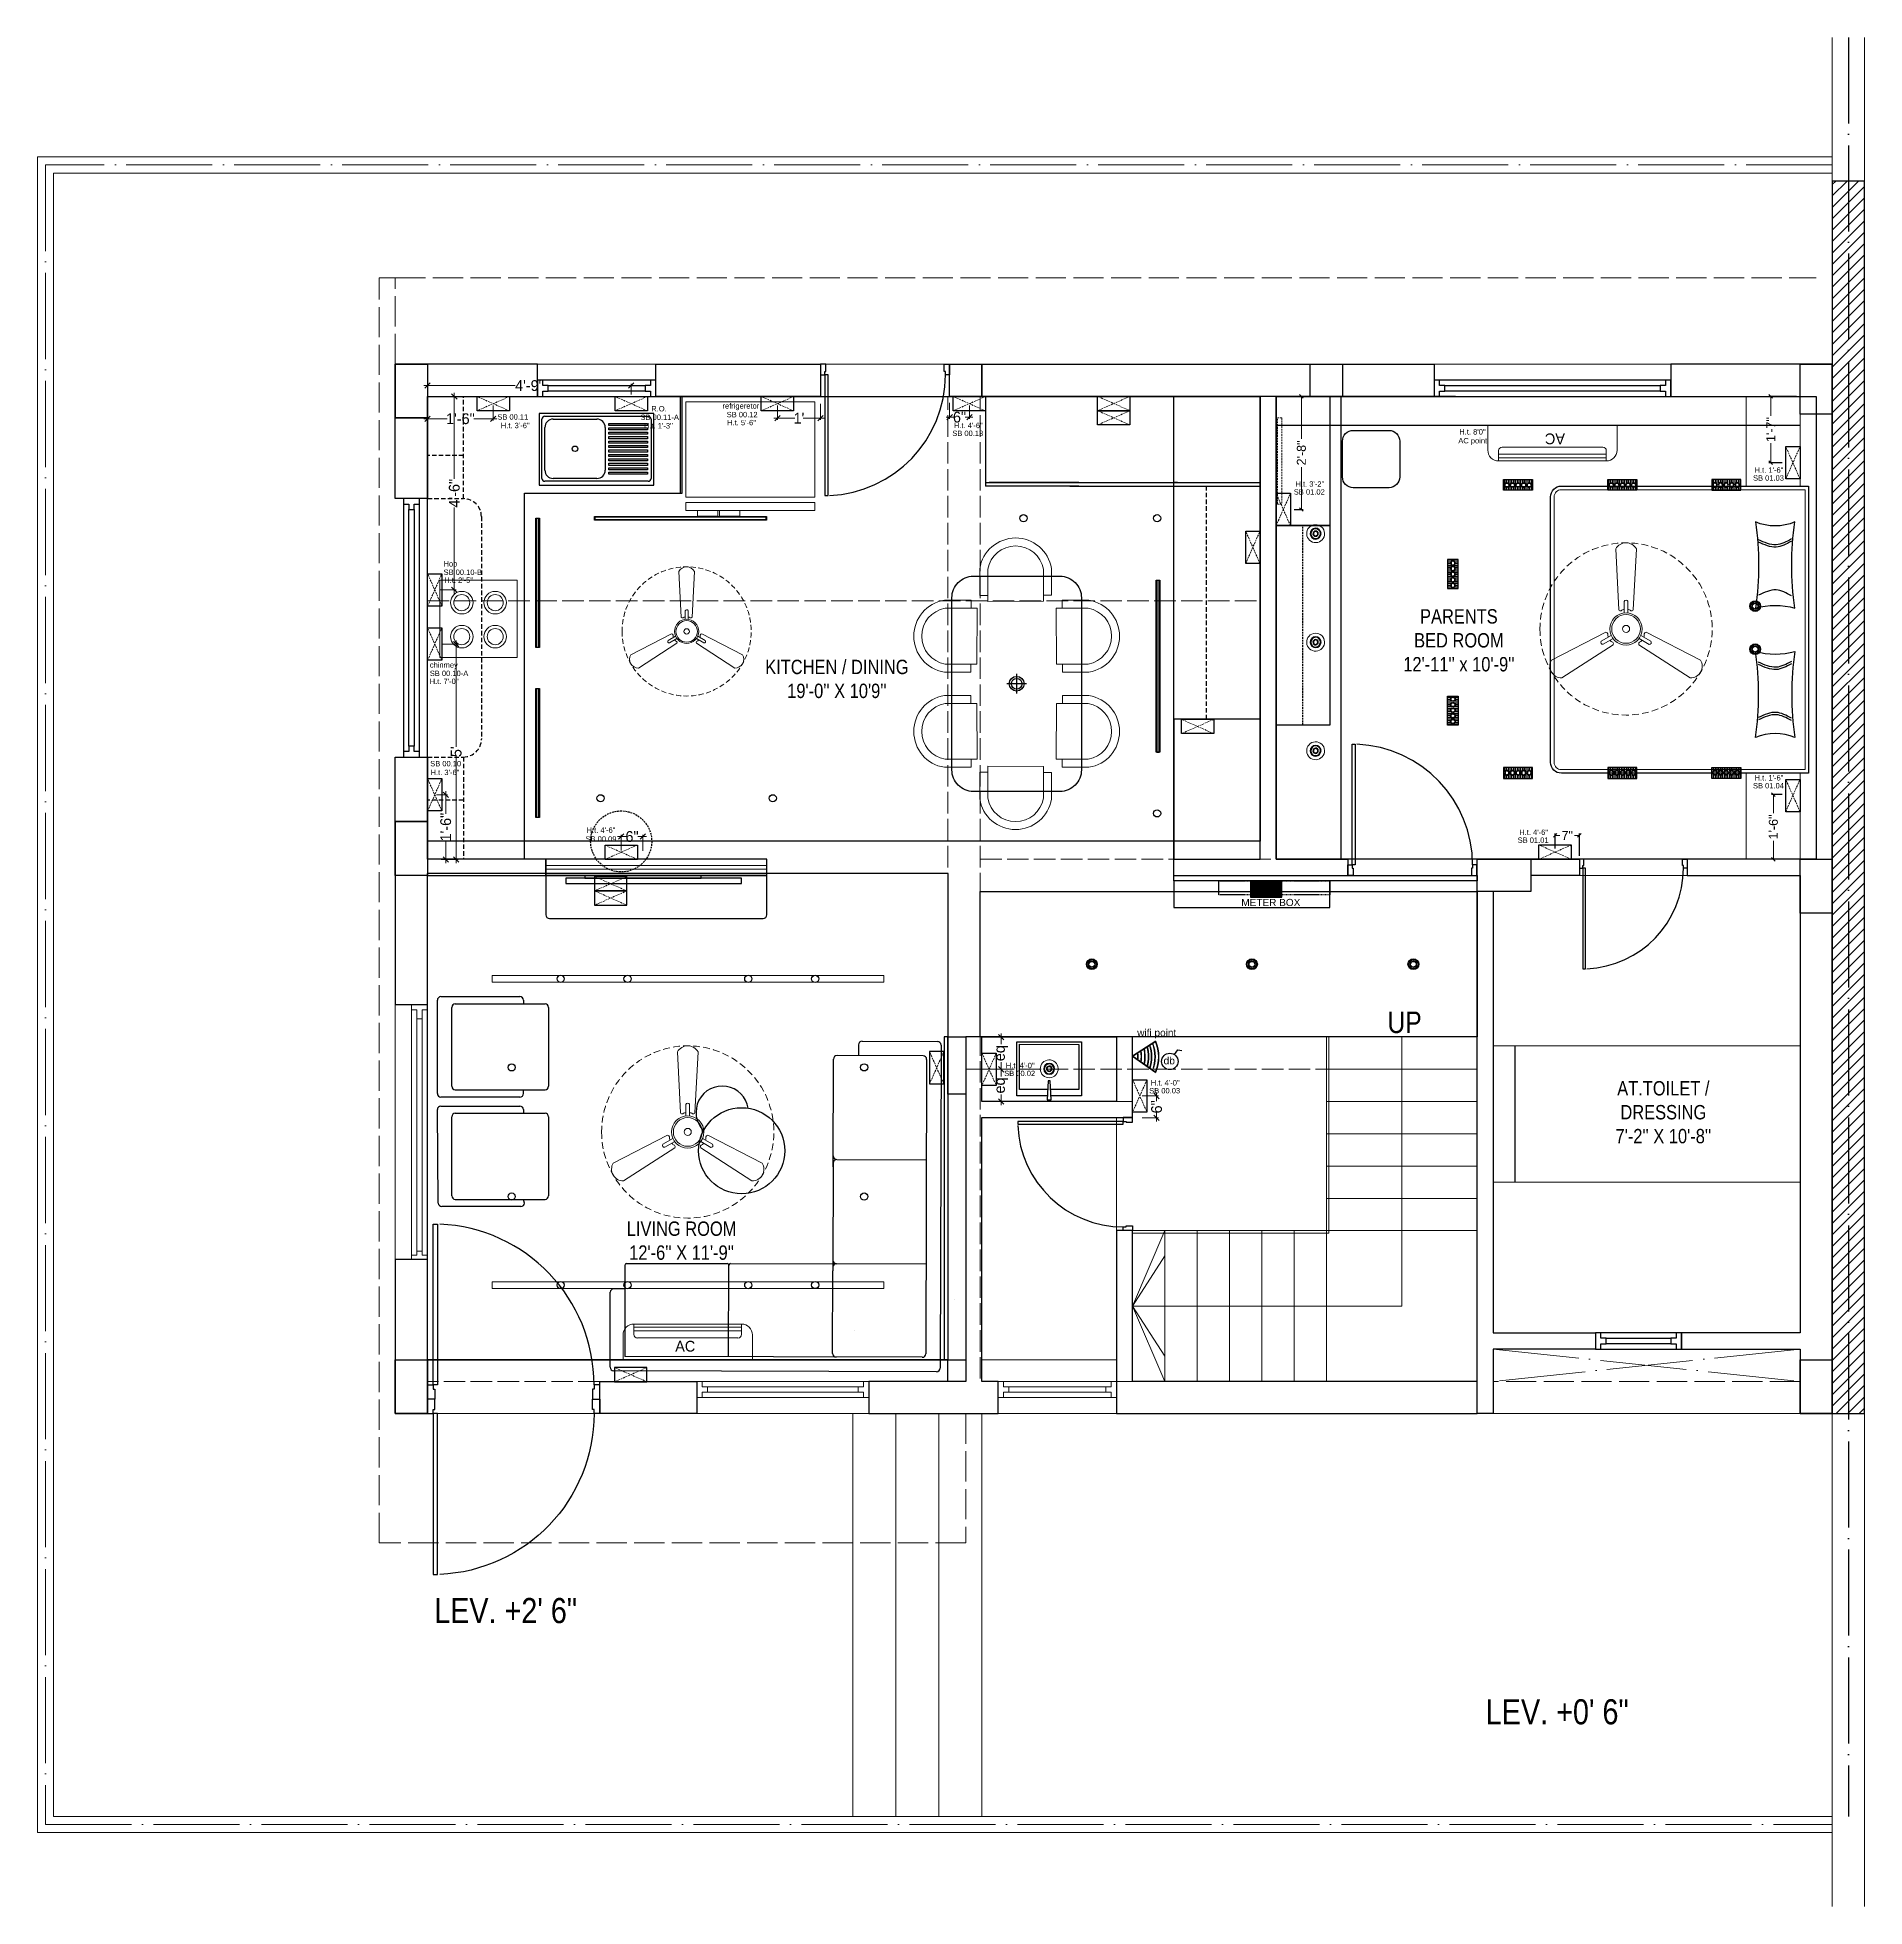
# Model space of a CAD drawing. Header units: millimetres. Extents: x 35877 to 3066687, y -650199 to -40525.
# Drawn here: x 147942 to 148451, y -180470 to -179949 of the extents above; entities that cross this region are included whole.
import ezdxf

# ---------------------------------------------------------------- set-up
doc = ezdxf.new("R2010")
doc.units = ezdxf.units.MM
doc.header["$MEASUREMENT"] = 0
doc.header["$PDMODE"] = 35
for name, pattern in [('ACAD_ISO02W100', [15, 12, -3]), ('ACAD_ISO04W100', [30, 24, -3, 0, -3]), ('DASHED', [0.75, 0.5, -0.25]), ('DASHED2', [0.375, 0.25, -0.125]), ('DASHEDX2', [1.5, 1, -0.5]), ('HIDDEN', [0.375, 0.25, -0.125])]:
    doc.linetypes.add(name, pattern=pattern)
doc.layers.get('Defpoints').update_dxf_attribs({"color": 220})
for name, color, linetype, lineweight in [('$TD_AUDIT_GENERATED_(A0BDF17)', 32, 'Continuous', 30), ('CENTERLINE ( COLUMN ) ~ DIM', 7, 'Continuous', 9), ('COLUMN', 1, 'Continuous', 30), ('dim05', 1, 'Continuous', 13), ('Dimension', 10, 'DASHEDX2', 20), ('el', 7, 'Continuous', 20), ('ELEC-wires', 1, 'DASHED2', 13), ('Electrical', 84, 'Continuous', 30), ('FIRST FLOOR ( TEXT )', 7, 'Continuous', 9), ('FUR', 250, 'Continuous', 0), ('FURNITURE', 32, 'Continuous', 9), ('furniture dimensions', 1, 'DASHED', 0), ('GROUND FLOOR', 7, 'Continuous', 9), ('GROUND FLOOR  ( HATCH )', 251, 'Continuous', 9), ('GROUND FLOOR  ( PLINE )', 251, 'Continuous', 30), ('GROUND FLOOR ( DW_RAIL )', 7, 'Continuous', 9), ('GROUND FLOOR ( STAIR )', 251, 'Continuous', 9), ('Labelling', 1, 'Continuous', 25), ('Text', 7, 'Continuous', 15), ('wall', 7, 'Continuous', 30), ('X_PLOT', 1, 'Continuous', 9), ('XX~SLAB ( BEAM )~ ( DIM )', 7, 'Continuous', 9)]:
    doc.layers.add(name, color=color, linetype=linetype, lineweight=lineweight)
for name, color, linetype in [('AR DOOR', 40, 'Continuous'), ('AR ELE-5', 134, 'Continuous'), ('GROUND FLOOR  ( Text )', 251, 'Continuous'), ('Labels and Texts', 8, 'Continuous'), ('str coll', 6, 'Continuous')]:
    doc.layers.add(name, color=color, linetype=linetype)
doc.layers.add('PDF_INT-ELEC SWITCH BOARD', color=7, linetype='Continuous', true_color=0x00751d)
doc.layers.add('XX~SLAB ( PLINE )', color=251, linetype='Continuous', plot=False)
doc.styles.add('Arial', font='arial.ttf')
doc.styles.add('century g', font='GOTHIC.TTF')
doc.styles.add("Cn_BT_0'-0", font='swissc.ttf')
doc.styles.add('KATHA', font='swissc.ttf')
doc.styles.get("Standard").update_dxf_attribs({"font": 'arial.ttf', "height": 6})
doc.styles.add('TEXT', font='eurr____.ttf')
doc.dimstyles.new('Archana', dxfattribs={"dimtxt": 2, "dimasz": 0.75, "dimexe": 0.5, "dimexo": 0.5, "dimgap": 0, "dimtad": 0, "dimzin": 0, "dimdsep": 46, "dimlunit": 4, "dimtxsty": 'century g', "dimblk": 'OBLIQUE', "dimcen": 0, "dimdle": 1, "dimclrd": 256, "dimclre": 256, "dimclrt": 256, "dimadec": 0, "dimazin": 0, "dimtfac": 1, "dimtofl": 0, "dimtmove": 1, "dimatfit": 3, "dimfxl": 1, "dimfxlon": 1, "dimtolj": 1, "dimtzin": 0, "dimlwd": -1, "dimlwe": -1, "dimarcsym": 0})
doc.dimstyles.new('ISO-25', dxfattribs={"dimtxt": 2.5, "dimasz": 1, "dimexe": 0.5, "dimexo": 1, "dimtad": 0, "dimdec": 1, "dimlunit": 4, "dimtxsty": 'Standard', "dimblk": 'OBLIQUE', "dimcen": 2.5, "dimclrd": 1, "dimclre": 1, "dimclrt": 5, "dimadec": 0, "dimazin": 0, "dimtfac": 1, "dimtdec": 1, "dimtmove": 0, "dimatfit": 3, "dimfxl": 1, "dimlwd": -1, "dimarcsym": 0})

# ---------------------------------------------------------------- blocks, each defined once
blk = doc.blocks.new('1')
at = {"color": 9, "true_color": 0xc7c8ca}
blk.add_lwpolyline([(133528.03, -183459.53), (133529.2, -183459.53), (133529.2, -183483.54), (133528.03, -183483.54)], close=True, dxfattribs=at)
at = {"layer": 'FURNITURE', "color": 9, "lineweight": 25, "true_color": 0xc7c8ca}
blk.add_line((133527.66, -183461.53), (133673.66, -183461.53), dxfattribs=at)
at = {"layer": 'FURNITURE', "color": 9, "linetype": 'DASHED', "lineweight": 25, "true_color": 0xc7c8ca}
blk.add_line((133535.13, -183545.12), (133535.13, -183489.56), dxfattribs=at)
at = {"layer": 'FURNITURE', "color": 9, "lineweight": 30, "true_color": 0xc7c8ca}
for points in [[(133527.66, -183453.53), (133542.6, -183453.53), (133542.6, -183489.56), (133527.66, -183489.56)], [(133527.66, -183489.56), (133542.6, -183489.56), (133542.6, -183545.12), (133527.66, -183545.12)]]:
    blk.add_lwpolyline(points, close=True, dxfattribs=at)
at = {"layer": 'FURNITURE', "color": 9, "true_color": 0xc7c8ca}
blk.add_lwpolyline([(133673.66, -183453.53), (133673.66, -183478.54), (133658.66, -183478.54), (133658.66, -183453.53), (133673.66, -183453.53)], dxfattribs=at)
at = {"layer": 'FURNITURE', "color": 9, "lineweight": 30, "true_color": 0xc7c8ca}
for points in [[(133549.14, -183463.02), (133559.1, -183463.02, -0.414214), (133562.1, -183466.02), (133562.1, -183475.98, -0.414214), (133559.1, -183478.98), (133549.14, -183478.98, -0.414214), (133546.14, -183475.98), (133546.14, -183466.02, -0.414214)], [(133604.13, -183555.54), (133604.13, -183481.54, -0.414214), (133607.13, -183478.54), (133676.06, -183478.54), (133676.06, -183558.54), (133607.13, -183558.54, -0.414214)]]:
    blk.add_lwpolyline(points, format="xyb", close=True, dxfattribs=at)
at = {"layer": 'FURNITURE', "color": 9, "true_color": 0xc7c8ca}
blk.add_lwpolyline([(133605.13, -183555.54), (133605.13, -183481.54, -0.414214), (133607.13, -183479.54), (133675.06, -183479.54), (133675.06, -183557.54), (133607.13, -183557.54, -0.414214)], format="xyb", close=True, dxfattribs=at)
blk.add_lwpolyline([(133673.65, -183558.52), (133658.65, -183558.52), (133658.65, -183582.53), (133673.65, -183582.53)], close=True, dxfattribs=at)
blk = doc.blocks.new('profile light')
at = {"layer": 'Electrical', "color": 152, "lineweight": 30, "true_color": 0x2776bb}
for points in [[(2936.21, 2698.23), (2900.21, 2698.23), (2900.21, 2699.29), (2936.21, 2699.29)], [(2900.31, 2699.1), (2900.31, 2698.42), (2936.12, 2698.42), (2936.12, 2699.1)], [(2900.32, 2699.08), (2900.32, 2698.44), (2936.1, 2698.44), (2936.1, 2699.08)]]:
    blk.add_lwpolyline(points, close=True, dxfattribs=at)
blk = doc.blocks.new('*U116')
for points in [[(-40, 0), (0, 0), (0, 30), (10, 30), (10, 100), (-40, 100)], [(0, 0), (0, -1120), (30, -1120), (30, 0)], [(1160, 0), (1120, 0), (1120, 30), (1110, 30), (1110, 100), (1160, 100)]]:
    blk.add_lwpolyline(points, close=True)
at = {"layer": 'AR ELE-5', "linetype": 'ByBlock', "ltscale": 15}
blk.add_arc((-2, 1), 1122, 272.373, 359.9653, dxfattribs=at)
blk = doc.blocks.new('*U18')
for points in [[(0, 0), (0, 1120), (-30, 1120), (-30, 0)], [(40, 0), (0, 0), (0, -30), (-10, -30), (-10, -100), (40, -100)], [(-1160, 0), (-1120, 0), (-1120, -30), (-1110, -30), (-1110, -100), (-1160, -100)]]:
    blk.add_lwpolyline(points, close=True)
at = {"layer": 'AR ELE-5', "linetype": 'ByBlock', "ltscale": 15}
blk.add_arc((2, -1), 1122, 92.373, 179.9653, dxfattribs=at)
blk = doc.blocks.new('*U20')
for points in [[(0, 0), (0, 1120), (30, 1120), (30, 0)], [(-40, 0), (0, 0), (0, -30), (10, -30), (10, -100), (-40, -100)], [(1160, 0), (1120, 0), (1120, -30), (1110, -30), (1110, -100), (1160, -100)]]:
    blk.add_lwpolyline(points, close=True)
at = {"layer": 'AR ELE-5', "linetype": 'ByBlock', "ltscale": 15}
blk.add_arc((-2, -1), 1122, 0.0347, 87.627, dxfattribs=at)
blk = doc.blocks.new('*U25')
for points in [[(-40, 0), (0, 0), (0, 30), (10, 30), (10, 100), (-40, 100)], [(0, 0), (0, -1120), (30, -1120), (30, 0)], [(1160, 0), (1120, 0), (1120, 30), (1110, 30), (1110, 100), (1160, 100)]]:
    blk.add_lwpolyline(points, close=True)
at = {"layer": 'AR ELE-5', "linetype": 'ByBlock', "ltscale": 15}
blk.add_arc((-2, 1), 1122, 272.373, 359.9653, dxfattribs=at)
blk = doc.blocks.new('sf sfs')
at = {"layer": 'FURNITURE', "color": 9, "true_color": 0xc7c8ca, "transparency": 33554687}
blk.add_line((3348685.97, -514612.12), (3348664.42, -514612.12), dxfattribs=at)
blk.add_lwpolyline([(3348664.42, -514612.12), (3348664.42, -514590.57), (3348685.97, -514590.57), (3348685.97, -514612.12)], dxfattribs=at)
for centre, radius in [((3348670.49, -514596.83), 3.14), ((3348670.49, -514596.83), 2.24), ((3348679.82, -514596.83), 3.14), ((3348679.82, -514596.83), 2.24), ((3348670.49, -514606.3), 3.14), ((3348679.82, -514606.3), 3.14), ((3348670.49, -514606.3), 2.24), ((3348679.82, -514606.3), 2.24)]:
    blk.add_circle(centre, radius, dxfattribs=at)
blk = doc.blocks.new('SED S')
at = {"layer": 'FURNITURE', "color": 9, "true_color": 0xc7c8ca, "transparency": 33554687, "elevation": -0.07, "flags": 128}
for points in [[(3340639.61, -514630.85), (3340639.61, -514629.27), (3340645.24, -514629.27), (3340645.24, -514630.85)], [(3340645.71, -514630.85), (3340645.71, -514629.27), (3340651.34, -514629.27), (3340651.34, -514630.85)]]:
    blk.add_lwpolyline(points, dxfattribs=at)
at = {"layer": 'FURNITURE', "color": 9, "true_color": 0xc7c8ca, "transparency": 33554687, "elevation": -0.07}
for points in [[(3340618.66, -514630.85), (3340618.66, -514633.06), (3340654.66, -514633.06), (3340654.66, -514630.85)], [(3340618.66, -514634.61), (3340618.66, -514661.17), (3340654.66, -514661.17), (3340654.66, -514634.61)]]:
    blk.add_lwpolyline(points, close=True, dxfattribs=at)
blk = doc.blocks.new('SD DSD')
at = {"layer": 'FURNITURE', "color": 9, "true_color": 0xc7c8ca, "transparency": 33554687}
for p, q in [((3348486.7, -514623.32), (3348486.68, -514619.42)), ((3348486.7, -514623.32), (3348502.25, -514623.25)), ((3348502.23, -514619.34), (3348502.25, -514623.25)), ((3348483.69, -514625.26), (3348479.79, -514625.25)), ((3348483.69, -514625.26), (3348483.66, -514640.81)), ((3348505.76, -514625.26), (3348509.66, -514625.25)), ((3348505.76, -514625.26), (3348505.79, -514640.81)), ((3348479.75, -514640.8), (3348483.66, -514640.81)), ((3348509.7, -514640.8), (3348505.79, -514640.81)), ((3348479.75, -514651.77), (3348483.66, -514651.76)), ((3348483.69, -514667.31), (3348483.66, -514651.76)), ((3348505.76, -514667.31), (3348505.79, -514651.76)), ((3348509.7, -514651.77), (3348505.79, -514651.76)), ((3348483.69, -514667.31), (3348479.79, -514667.32)), ((3348486.7, -514669.25), (3348486.68, -514673.16)), ((3348486.7, -514669.25), (3348502.25, -514669.32)), ((3348502.23, -514673.23), (3348502.25, -514669.32)), ((3348505.76, -514667.31), (3348509.66, -514667.32))]:
    blk.add_line(p, q, dxfattribs=at)
at = {"layer": 'FURNITURE', "color": 9, "true_color": 0xc7c8ca, "transparency": 33554687, "flags": 128}
for points in [[(3348502.23, -514621.56), (3348504.46, -514621.55), (3348504.42, -514614.17, 0.853613), (3348484.42, -514614.22), (3348484.46, -514621.65), (3348486.68, -514621.64)], [(3348502.22, -514619.34), (3348502.23, -514621.56), (3348502.2, -514614.36, 0.835758), (3348486.65, -514614.39), (3348486.67, -514619.42), (3348486.68, -514621.64)], [(3348481.97, -514640.8), (3348481.97, -514643.02), (3348474.58, -514643.01, -0.853613), (3348474.58, -514623.01), (3348482.01, -514623.02), (3348482.01, -514625.25)], [(3348507.48, -514640.8), (3348507.48, -514643.02), (3348514.87, -514643.01, 0.853613), (3348514.87, -514623.01), (3348507.44, -514623.02), (3348507.44, -514625.25)], [(3348479.75, -514640.79), (3348481.97, -514640.8), (3348474.77, -514640.78, -0.835758), (3348474.76, -514625.23), (3348479.79, -514625.24), (3348482.01, -514625.25)], [(3348509.7, -514640.79), (3348507.48, -514640.8), (3348514.68, -514640.78, 0.835758), (3348514.69, -514625.23), (3348509.66, -514625.24), (3348507.44, -514625.25)], [(3348481.97, -514651.77), (3348481.97, -514649.55), (3348474.58, -514649.57, 0.853613), (3348474.58, -514669.57), (3348482.01, -514669.55), (3348482.01, -514667.32)], [(3348507.48, -514651.77), (3348507.48, -514649.55), (3348514.87, -514649.57, -0.853613), (3348514.87, -514669.57), (3348507.44, -514669.55), (3348507.44, -514667.32)], [(3348479.75, -514651.78), (3348481.97, -514651.77), (3348474.77, -514651.79, 0.835758), (3348474.76, -514667.34), (3348479.79, -514667.33), (3348482.01, -514667.33)], [(3348509.7, -514651.78), (3348507.48, -514651.77), (3348514.68, -514651.79, -0.835758), (3348514.69, -514667.34), (3348509.66, -514667.33), (3348507.44, -514667.33)], [(3348502.23, -514671.01), (3348504.46, -514671.02), (3348504.42, -514678.4, -0.853613), (3348484.42, -514678.36), (3348484.46, -514670.92), (3348486.68, -514670.93)], [(3348502.22, -514673.23), (3348502.23, -514671.01), (3348502.2, -514678.21, -0.835758), (3348486.65, -514678.18), (3348486.67, -514673.16), (3348486.68, -514670.93)]]:
    blk.add_lwpolyline(points, format="xyb", dxfattribs=at)
at = {"layer": 'FURNITURE', "color": 9, "lineweight": 30, "true_color": 0xc7c8ca, "transparency": 33554687}
blk.add_lwpolyline([(3348506.78, -514676.29), (3348482.68, -514676.29, -0.414214), (3348476.68, -514670.29), (3348476.68, -514622.29, -0.414214), (3348482.68, -514616.29), (3348506.78, -514616.29, -0.414214), (3348512.78, -514622.29), (3348512.78, -514670.29, -0.414214)], format="xyb", close=True, dxfattribs=at)
blk = doc.blocks.new('fan')
at = {"layer": 'Electrical', "lineweight": 15, "ltscale": 20}
for p, q in [((3300835.29, -509900.78), (3300836.47, -509923.43)), ((3300841.81, -509923.43), (3300842.99, -509900.78)), ((3300838.47, -509924.57), (3300838.47, -509920.25)), ((3300839.81, -509920.28), (3300839.81, -509924.57)), ((3300831.66, -509931.77), (3300811.45, -509942.07)), ((3300866.83, -509942.07), (3300846.62, -509931.77)), ((3300815.3, -509948.74), (3300834.33, -509936.39)), ((3300829.93, -509935.08), (3300833.64, -509932.93)), ((3300834.31, -509934.09), (3300830.57, -509936.25)), ((3300843.95, -509936.39), (3300862.98, -509948.74)), ((3300847.68, -509936.23), (3300843.97, -509934.09)), ((3300844.64, -509932.93), (3300848.38, -509935.09))]:
    blk.add_line(p, q, dxfattribs=at)
at = {"layer": 'Electrical', "linetype": 'DASHED', "lineweight": 15, "ltscale": 5}
blk.add_circle((3300839.14, -509930.53), 32, dxfattribs=at)
at = {"layer": 'Electrical', "lineweight": 15, "ltscale": 20}
for centre, major_axis, start_param, end_param in [((3300839.14, -509902.94), (3.12, 3.12), -0.272136, 1.842967), ((3300839.14, -509930.53), (4.24, -4.24), 3.14161, 9.424795), ((3300839.14, -509930.53), (3.77, -3.77), 1.749190548672175e-05, 6.283202799085073), ((3300837.1, -509923.08), (0.51, 0.51), 2.863014, 4.257784), ((3300839.14, -509926.42), (2.27, -2.27), 2.565057, 2.951308), ((3300839.13, -509920.5), (0.501, 0.501), -0.465536, 1.983618), ((3300839.14, -509926.42), (2.27, 2.27), 0.19032, 0.57657), ((3300841.18, -509923.08), (0.51, -0.51), 5.167028, 6.561799), ((3300831.67, -509932.49), (0.51, -0.51), 0.978238, 2.373008), ((3300835.59, -509932.58), (2.27, -2.27), 3.855511, 4.241762), ((3300839.14, -509930.53), (0.943, 0.943), 1.570814, 7.853999), ((3300842.69, -509932.58), (2.27, 2.27), 5.183051, 5.569301), ((3300846.61, -509932.49), (0.51, -0.51), 2.339416, 3.734186), ((3300830.46, -509935.55), (0.501, -0.501), 3.199655, 5.648809), ((3300835.59, -509932.58), (2.27, -2.27), 4.659452, 5.045703), ((3300833.71, -509936.02), (0.51, 0.51), -1.325776, 0.068994), ((3300844.57, -509936.02), (0.51, -0.51), 3.072633, 4.467404), ((3300842.69, -509932.58), (2.27, 2.27), 4.37911, 4.765361), ((3300847.83, -509935.54), (0.501, 0.501), 3.723254, 6.172408), ((3300815.25, -509944.32), (3.12, -3.12), 3.393055, 5.508159), ((3300863.03, -509944.32), (3.12, -3.12), 5.48745, 7.602554)]:
    blk.add_ellipse(centre, major_axis=major_axis, ratio=1, start_param=start_param, end_param=end_param, dxfattribs=at)
blk = doc.blocks.new('ac paln')
at = {"layer": 'Electrical', "lineweight": 15}
for p, q in [((389238.69, -37646.36), (389238.69, -37610.34)), ((389238.69, -37610.34), (389245.67, -37610.34)), ((389244.81, -37642.35), (389244.81, -37614.35)), ((389245.81, -37613.35), (389248.68, -37613.35)), ((389246.82, -37643.35), (389246.82, -37613.35)), ((389247.82, -37643.35), (389247.82, -37613.35)), ((389248.68, -37613.35), (389248.68, -37643.35)), ((389248.68, -37643.35), (389248.68, -37613.35)), ((389245.67, -37646.36), (389238.69, -37646.36)), ((389245.81, -37643.35), (389248.68, -37643.35)), ((389248.68, -37643.35), (389248.68, -37643.35))]:
    blk.add_line(p, q, dxfattribs=at)
for centre, start, end in [((389245.67, -37613.35), 0, 90), ((389245.67, -37643.35), 270, 0)]:
    blk.add_arc(centre, 3.01, start, end, dxfattribs=at)
at = {"layer": 'Electrical', "lineweight": 15, "extrusion": (0, 0, -1)}
for centre, start_param, end_param in [((389245.81, -37614.35), -0.785398, 0.785398), ((389245.81, -37642.35), 3.926991, 5.497787)]:
    blk.add_ellipse(centre, major_axis=(-0.71, 0.71), ratio=1, start_param=start_param, end_param=end_param, dxfattribs=at)
at = {"layer": 'Text', "style": 'TEXT'}
blk.add_text('AC', height=3, rotation=270, dxfattribs=at).set_placement((389241.02, -37624.87))
blk = doc.blocks.new('asaasd')
at = {"layer": 'Electrical', "color": 5, "lineweight": 5, "ltscale": 8}
blk.add_ellipse((4539.27, 3683.15), major_axis=(1.69, -1.84), ratio=1, start_param=-0.785398, end_param=5.497787, dxfattribs=at)
at = {"layer": 'Electrical', "color": 5, "ltscale": 8}
for major_axis, start_param, end_param in [((1.02, -1.1), -0.785398, 5.497787), ((-1.01, -0.93), 0.785398, 7.068583), ((-0.544, -0.501), 0.785398, 7.068583), ((-0.453, -0.417), 0.785398, 7.068583)]:
    blk.add_ellipse((4539.27, 3683.15), major_axis=major_axis, ratio=1, start_param=start_param, end_param=end_param, dxfattribs=at)
blk = doc.blocks.new('HYTJUK')
at = {"layer": 'Electrical', "lineweight": -3, "true_color": 0x000000}
h = blk.add_hatch(dxfattribs=at)
h.set_pattern_fill('ANSI31', color=18, scale=4, angle=225)
h.set_pattern_definition([(270, (141588.84366, -3593.0246), (0.5, -2e-16), [])])
h.paths.add_polyline_path([(128595.32, 17374.81), (128596.19, 17375.86, -0.675401), (128596.65, 17377, -0.15536), (128597.03, 17376.88), (128597.65, 17377.63), (128597.65, 17377.81), (128589.56, 17377.81), (128589.56, 17374.81)])
h.paths.add_polyline_path([(128590.43, 17375.68, -1), (128590.43, 17377, -1)], flags=16)
h.paths.add_polyline_path([(128591.98, 17377, -1), (128591.98, 17375.68, -1)], flags=16)
h.paths.add_polyline_path([(128590.43, 17375.81, -1), (128590.43, 17376.87, -1)], flags=0)
h.paths.add_polyline_path([(128591.98, 17376.87, -1), (128591.98, 17375.81, -1)], flags=0)
h.paths.add_polyline_path([(128593.54, 17377, -1), (128593.54, 17375.68, -1)], flags=16)
h.paths.add_polyline_path([(128593.54, 17376.87, -1), (128593.54, 17375.81, -1)], flags=0)
h.paths.add_polyline_path([(128595.09, 17377, -1), (128595.09, 17375.68, -1)], flags=16)
h.paths.add_polyline_path([(128595.09, 17376.87, -1), (128595.09, 17375.81, -1)], flags=0)
h.paths.add_polyline_path([(128596.19, 17375.86), (128595.32, 17374.81), (128597.65, 17374.81), (128597.65, 17377.63), (128597.03, 17376.88, -0.731062), (128596.65, 17375.68, -0.193744)], flags=17)
at = {"layer": 'Electrical', "color": 240, "true_color": 0xed1f24}
blk.add_lwpolyline([(128597.65, 17374.81), (128589.56, 17374.81), (128589.56, 17377.81), (128597.65, 17377.81)], close=True, dxfattribs=at)
at = {"layer": 'Electrical', "color": 18, "lineweight": -3, "true_color": 0x000000}
for centre, radius in [((128590.43, 17376.34), 0.662), ((128590.43, 17376.34), 0.53), ((128591.98, 17376.34), 0.662), ((128591.98, 17376.34), 0.53), ((128593.54, 17376.34), 0.662), ((128593.54, 17376.34), 0.53), ((128595.09, 17376.34), 0.662), ((128595.09, 17376.34), 0.53), ((128596.65, 17376.34), 0.662), ((128596.65, 17376.34), 0.53)]:
    blk.add_circle(centre, radius, dxfattribs=at)
blk = doc.blocks.new('6616')
at = {"color": 242, "linetype": 'DASHED', "true_color": 0xcd2027}
for p, q in [((386784.79, -36915.77), (386775.78, -36911.78)), ((386784.79, -36911.78), (386775.78, -36915.77))]:
    blk.add_line(p, q, dxfattribs=at)
at = {"layer": 'ELEC-wires', "color": 5, "linetype": 'ByBlock', "lineweight": 30, "ltscale": 4}
blk.add_lwpolyline([(386775.78, -36911.78), (386784.79, -36911.78), (386784.79, -36915.77), (386775.78, -36915.77)], close=True, dxfattribs=at)
blk = doc.blocks.new('WIFI')
at = {"layer": '$TD_AUDIT_GENERATED_(A0BDF17)', "lineweight": 13, "true_color": 0xc7c8ca}
h = blk.add_hatch(color=9, dxfattribs=at)
h.dxf.hatch_style = 1
h.paths.add_polyline_path([(3320075.15, -510037.5), (3320075.24, -510037.64, -0.206837), (3320083.72, -510037.64), (3320083.82, -510037.5, 0.208331)])
h.paths.add_polyline_path([(3320075.66, -510038.29), (3320075.76, -510038.44, -0.179121), (3320083.18, -510038.42), (3320083.28, -510038.28, 0.181041)])
h.paths.add_polyline_path([(3320076.19, -510039.11), (3320076.29, -510039.25, -0.151306), (3320082.61, -510039.23), (3320082.71, -510039.09, 0.153663)])
h.paths.add_polyline_path([(3320076.65, -510039.81), (3320076.74, -510039.95, -0.127939), (3320082.13, -510039.93), (3320082.23, -510039.78, 0.130675)])
h.paths.add_polyline_path([(3320077.21, -510040.67), (3320077.31, -510040.82, -0.099586), (3320081.53, -510040.79), (3320081.63, -510040.64, 0.102799)])
h.paths.add_polyline_path([(3320077.79, -510041.56), (3320077.89, -510041.71, -0.070714), (3320080.9, -510041.69), (3320081.01, -510041.54, 0.074439)])
h.paths.add_polyline_path([(3320080.36, -510042.46, 0.045415), (3320078.39, -510042.48), (3320078.5, -510042.64, -0.041129), (3320080.25, -510042.62)])
at = {"layer": '$TD_AUDIT_GENERATED_(A0BDF17)', "color": 5, "lineweight": 53}
for q in [(3320075.15, -510037.5), (3320083.82, -510037.5)]:
    blk.add_line((3320079.34, -510043.93), q, dxfattribs=at)
at = {"layer": '$TD_AUDIT_GENERATED_(A0BDF17)', "lineweight": 13}
for centre, radius, start, end in [((3320079.48, -510047.46), 10.86, 66.4636, 113.5364), ((3320079.48, -510048.46), 10.86, 69.5551, 110.602), ((3320079.48, -510048.46), 10.69, 69.7839, 110.4045), ((3320079.48, -510049.45), 10.86, 72.6901, 107.6338), ((3320079.48, -510049.45), 10.69, 72.9716, 107.3874), ((3320079.48, -510050.29), 10.86, 75.3462, 105.1259), ((3320079.48, -510051.29), 10.86, 78.5929, 102.0702), ((3320079.48, -510051.29), 10.69, 78.9794, 101.7278), ((3320079.48, -510052.28), 10.86, 81.9217, 98.9505), ((3320079.48, -510052.28), 10.69, 82.3715, 98.5509), ((3320079.48, -510053.28), 10.86, 85.3513, 95.7524), ((3320079.48, -510053.28), 10.69, 85.8705, 95.2913)]:
    blk.add_arc(centre, radius, start, end, dxfattribs=at)
at = {"layer": '$TD_AUDIT_GENERATED_(A0BDF17)', "color": 252, "lineweight": 13, "true_color": 0x939598}
blk.add_arc((3320079.48, -510047.46), 10.69, 66.6419, 113.3863, dxfattribs=at)
at = {"layer": 'Labels and Texts', "lineweight": 13}
blk.add_arc((3320079.48, -510050.29), 10.69, 75.6739, 104.837, dxfattribs=at)
blk = doc.blocks.new('_Oblique')
at = {"layer": 'wall', "color": 0, "lineweight": -2}
blk.add_line((-0.5, -0.5), (0.5, 0.5), dxfattribs=at)
blk = doc.blocks.new('*D873')
at = {"layer": 'Defpoints', "color": 0, "linetype": 'Continuous', "lineweight": 0, "transparency": 16777216}
for p in [(148205.44, -180227.52), (148205.44, -180236.52), (148210.77, -180236.52)]:
    blk.add_point(p, dxfattribs=at)
at = {"layer": 'furniture dimensions', "color": 5, "linetype": 'Continuous', "transparency": 16777216}
for p, q in [((148210.77, -180226.52), (148210.77, -180229.5)), ((148206.77, -180236.52), (148211.27, -180236.52)), ((148210.77, -180237.52), (148210.77, -180234.53))]:
    blk.add_line(p, q, dxfattribs=at)
at = {"layer": 'furniture dimensions', "color": 5, "linetype": 'ByBlock', "transparency": 16777216}
blk.add_line((148206.77, -180227.52), (148211.27, -180227.52), dxfattribs=at)
at = {"layer": 'furniture dimensions', "color": 5, "linetype": 'Continuous', "transparency": 16777216, "xscale": 1.5, "yscale": 1.5, "zscale": 1.5}
for p, rotation in [((148210.77, -180227.52), 90), ((148210.77, -180236.52), 270)]:
    blk.add_blockref('_Oblique', p, dxfattribs=dict(at, rotation=rotation))
at = {"layer": 'furniture dimensions', "linetype": 'Continuous', "lineweight": 0, "transparency": 16777216, "insert": (148210.77, -180232.02), "char_height": 3, "attachment_point": 5, "rotation": 90, "style": 'century g'}
blk.add_mtext('\\A1;eq', dxfattribs=at)
blk = doc.blocks.new('*D874')
at = {"layer": 'Defpoints', "color": 0, "linetype": 'Continuous', "lineweight": 0, "transparency": 16777216}
for p in [(148205.44, -180236.52), (148210.77, -180236.52), (148205.44, -180245.52)]:
    blk.add_point(p, dxfattribs=at)
at = {"layer": 'furniture dimensions', "color": 5, "linetype": 'Continuous', "transparency": 16777216}
for p, q in [((148206.77, -180236.52), (148211.27, -180236.52)), ((148210.77, -180235.52), (148210.77, -180238.5)), ((148210.77, -180246.52), (148210.77, -180243.53))]:
    blk.add_line(p, q, dxfattribs=at)
at = {"layer": 'furniture dimensions', "color": 5, "linetype": 'ByBlock', "transparency": 16777216}
blk.add_line((148206.77, -180245.52), (148211.27, -180245.52), dxfattribs=at)
at = {"layer": 'furniture dimensions', "color": 5, "linetype": 'Continuous', "transparency": 16777216, "xscale": 1.5, "yscale": 1.5, "zscale": 1.5}
for p, rotation in [((148210.77, -180236.52), 90), ((148210.77, -180245.52), 270)]:
    blk.add_blockref('_Oblique', p, dxfattribs=dict(at, rotation=rotation))
at = {"layer": 'furniture dimensions', "linetype": 'Continuous', "lineweight": 0, "transparency": 16777216, "insert": (148210.77, -180241.02), "char_height": 3, "attachment_point": 5, "rotation": 90, "style": 'century g'}
blk.add_mtext('\\A1;eq', dxfattribs=at)
blk = doc.blocks.new('*D875')
at = {"layer": 'Defpoints', "color": 0, "linetype": 'Continuous', "lineweight": 0, "transparency": 16777216}
for p in [(148050.94, -180049.94), (148107.69, -180045.98), (148107.69, -180048.98)]:
    blk.add_point(p, dxfattribs=at)
at = {"layer": 'furniture dimensions', "color": 5, "linetype": 'Continuous', "transparency": 16777216}
for p, q in [((148049.94, -180045.98), (148075.35, -180045.98)), ((148108.69, -180045.98), (148083.28, -180045.98)), ((148107.69, -180048.48), (148107.69, -180045.48))]:
    blk.add_line(p, q, dxfattribs=at)
at = {"layer": 'furniture dimensions', "color": 5, "linetype": 'ByBlock', "transparency": 16777216}
blk.add_line((148050.94, -180049.44), (148050.94, -180045.48), dxfattribs=at)
at = {"layer": 'furniture dimensions', "color": 5, "linetype": 'Continuous', "transparency": 16777216, "xscale": 1.5, "yscale": 1.5, "zscale": 1.5, "rotation": 180}
blk.add_blockref('_Oblique', (148050.94, -180045.98), dxfattribs=at)
at = {"layer": 'furniture dimensions', "color": 5, "linetype": 'Continuous', "transparency": 16777216, "xscale": 1.5, "yscale": 1.5, "zscale": 1.5}
blk.add_blockref('_Oblique', (148107.69, -180045.98), dxfattribs=at)
at = {"layer": 'furniture dimensions', "linetype": 'Continuous', "lineweight": 0, "transparency": 16777216, "insert": (148079.32, -180045.98), "char_height": 3, "attachment_point": 5, "style": 'century g'}
blk.add_mtext('\\A1;4\'-9"', dxfattribs=at)
blk = doc.blocks.new('*D876')
at = {"layer": 'Defpoints', "color": 0, "linetype": 'Continuous', "lineweight": 0, "transparency": 16777216}
for p in [(148160.44, -180049.02), (148148.44, -180051.01), (148148.44, -180055.06)]:
    blk.add_point(p, dxfattribs=at)
at = {"layer": 'furniture dimensions', "color": 5, "linetype": 'Continuous', "transparency": 16777216}
for p, q in [((148147.44, -180055.06), (148153.3, -180055.06)), ((148148.44, -180051.51), (148148.44, -180055.56)), ((148161.44, -180055.06), (148155.58, -180055.06))]:
    blk.add_line(p, q, dxfattribs=at)
at = {"layer": 'furniture dimensions', "color": 5, "linetype": 'ByBlock', "transparency": 16777216}
blk.add_line((148160.44, -180051.06), (148160.44, -180055.56), dxfattribs=at)
at = {"layer": 'furniture dimensions', "color": 5, "linetype": 'Continuous', "transparency": 16777216, "xscale": 1.5, "yscale": 1.5, "zscale": 1.5, "rotation": 180}
blk.add_blockref('_Oblique', (148148.44, -180055.06), dxfattribs=at)
at = {"layer": 'furniture dimensions', "color": 5, "linetype": 'Continuous', "transparency": 16777216, "xscale": 1.5, "yscale": 1.5, "zscale": 1.5}
blk.add_blockref('_Oblique', (148160.44, -180055.06), dxfattribs=at)
at = {"layer": 'furniture dimensions', "linetype": 'Continuous', "lineweight": 0, "transparency": 16777216, "insert": (148154.44, -180055.06), "char_height": 3, "attachment_point": 5, "style": 'century g'}
blk.add_mtext("\\A1;1'", dxfattribs=at)
blk = doc.blocks.new('*D877')
at = {"layer": 'Defpoints', "color": 0, "linetype": 'Continuous', "lineweight": 0, "transparency": 16777216}
for p in [(148249.43, -180243.95), (148247.44, -180250.02), (148254.12, -180250.02)]:
    blk.add_point(p, dxfattribs=at)
at = {"layer": 'furniture dimensions', "color": 5, "linetype": 'ByBlock', "transparency": 16777216}
blk.add_line((148250.12, -180243.95), (148254.62, -180243.95), dxfattribs=at)
at = {"layer": 'furniture dimensions', "color": 5, "linetype": 'Continuous', "transparency": 16777216}
for p, q in [((148254.12, -180242.95), (148254.12, -180245.37)), ((148250.12, -180250.02), (148254.62, -180250.02)), ((148254.12, -180251.02), (148254.12, -180248.6))]:
    blk.add_line(p, q, dxfattribs=at)
at = {"layer": 'furniture dimensions', "color": 5, "linetype": 'Continuous', "transparency": 16777216, "xscale": 1.5, "yscale": 1.5, "zscale": 1.5}
for p, rotation in [((148254.12, -180243.95), 90), ((148254.12, -180250.02), 270)]:
    blk.add_blockref('_Oblique', p, dxfattribs=dict(at, rotation=rotation))
at = {"layer": 'furniture dimensions', "linetype": 'Continuous', "lineweight": 0, "transparency": 16777216, "insert": (148254.12, -180246.98), "char_height": 3, "attachment_point": 5, "rotation": 90, "style": 'century g'}
blk.add_mtext('\\A1;6"', dxfattribs=at)
blk = doc.blocks.new('*D878')
at = {"layer": 'Defpoints', "color": 0, "linetype": 'Continuous', "lineweight": 0, "transparency": 16777216}
for p in [(148196.44, -180049.02), (148196.44, -180054.77), (148201.94, -180051.01)]:
    blk.add_point(p, dxfattribs=at)
at = {"layer": 'furniture dimensions', "color": 5, "linetype": 'Continuous', "transparency": 16777216}
for p, q in [((148195.44, -180054.77), (148197.58, -180054.77)), ((148196.44, -180050.77), (148196.44, -180055.27)), ((148202.94, -180054.77), (148200.8, -180054.77))]:
    blk.add_line(p, q, dxfattribs=at)
at = {"layer": 'furniture dimensions', "color": 5, "linetype": 'ByBlock', "transparency": 16777216}
blk.add_line((148201.94, -180051.51), (148201.94, -180055.27), dxfattribs=at)
at = {"layer": 'furniture dimensions', "color": 5, "linetype": 'Continuous', "transparency": 16777216, "xscale": 1.5, "yscale": 1.5, "zscale": 1.5, "rotation": 180}
blk.add_blockref('_Oblique', (148196.44, -180054.77), dxfattribs=at)
at = {"layer": 'furniture dimensions', "color": 5, "linetype": 'Continuous', "transparency": 16777216, "xscale": 1.5, "yscale": 1.5, "zscale": 1.5}
blk.add_blockref('_Oblique', (148201.94, -180054.77), dxfattribs=at)
at = {"layer": 'furniture dimensions', "linetype": 'Continuous', "lineweight": 0, "transparency": 16777216, "insert": (148199.19, -180054.77), "char_height": 3, "attachment_point": 5, "style": 'century g'}
blk.add_mtext('\\A1;6"', dxfattribs=at)
blk = doc.blocks.new('*D879')
at = {"layer": 'Defpoints', "color": 0, "linetype": 'Continuous', "lineweight": 0, "transparency": 16777216}
for p in [(148052.93, -180160.02), (148054.27, -180178.02), (148056, -180178.02)]:
    blk.add_point(p, dxfattribs=at)
at = {"layer": 'furniture dimensions', "color": 5, "linetype": 'Continuous', "transparency": 16777216}
for p, q in [((148056, -180159.02), (148056, -180165.3)), ((148056, -180179.02), (148056, -180172.74)), ((148054.77, -180178.02), (148056.5, -180178.02))]:
    blk.add_line(p, q, dxfattribs=at)
at = {"layer": 'furniture dimensions', "color": 5, "linetype": 'ByBlock', "transparency": 16777216}
blk.add_line((148053.43, -180160.02), (148056.5, -180160.02), dxfattribs=at)
at = {"layer": 'furniture dimensions', "color": 5, "linetype": 'Continuous', "transparency": 16777216, "xscale": 1.5, "yscale": 1.5, "zscale": 1.5}
for p, rotation in [((148056, -180160.02), 90), ((148056, -180178.02), 270)]:
    blk.add_blockref('_Oblique', p, dxfattribs=dict(at, rotation=rotation))
at = {"layer": 'furniture dimensions', "linetype": 'Continuous', "lineweight": 0, "transparency": 16777216, "insert": (148056, -180169.02), "char_height": 3, "attachment_point": 5, "rotation": 90, "style": 'century g'}
blk.add_mtext('\\A1;1\'-6"', dxfattribs=at)
blk = doc.blocks.new('*D880')
at = {"layer": 'Defpoints', "color": 0, "linetype": 'Continuous', "lineweight": 0, "transparency": 16777216}
for p in [(148052.93, -180049.02), (148058.39, -180049.02), (148052.93, -180102.91)]:
    blk.add_point(p, dxfattribs=at)
at = {"layer": 'furniture dimensions', "color": 5, "linetype": 'Continuous', "transparency": 16777216}
for p, q in [((148054.39, -180049.02), (148058.89, -180049.02)), ((148058.39, -180048.02), (148058.39, -180072)), ((148058.39, -180103.91), (148058.39, -180079.93))]:
    blk.add_line(p, q, dxfattribs=at)
at = {"layer": 'furniture dimensions', "color": 5, "linetype": 'ByBlock', "transparency": 16777216}
blk.add_line((148054.39, -180102.91), (148058.89, -180102.91), dxfattribs=at)
at = {"layer": 'furniture dimensions', "color": 5, "linetype": 'Continuous', "transparency": 16777216, "xscale": 1.5, "yscale": 1.5, "zscale": 1.5}
for p, rotation in [((148058.39, -180049.02), 90), ((148058.39, -180102.91), 270)]:
    blk.add_blockref('_Oblique', p, dxfattribs=dict(at, rotation=rotation))
at = {"layer": 'furniture dimensions', "linetype": 'Continuous', "lineweight": 0, "transparency": 16777216, "insert": (148058.39, -180075.96), "char_height": 3, "attachment_point": 5, "rotation": 90, "style": 'century g'}
blk.add_mtext('\\A1;4\'-6"', dxfattribs=at)
blk = doc.blocks.new('*D881')
at = {"layer": 'Defpoints', "color": 0, "linetype": 'Continuous', "lineweight": 0, "transparency": 16777216}
for p in [(148052.93, -180118), (148055.27, -180178.02), (148058.92, -180178.02)]:
    blk.add_point(p, dxfattribs=at)
at = {"layer": 'furniture dimensions', "color": 5, "linetype": 'Continuous', "transparency": 16777216}
for p, q in [((148058.92, -180117), (148058.92, -180146.65)), ((148058.92, -180179.02), (148058.92, -180149.36)), ((148055.77, -180178.02), (148059.42, -180178.02))]:
    blk.add_line(p, q, dxfattribs=at)
at = {"layer": 'furniture dimensions', "color": 5, "linetype": 'ByBlock', "transparency": 16777216}
blk.add_line((148054.92, -180118), (148059.42, -180118), dxfattribs=at)
at = {"layer": 'furniture dimensions', "color": 5, "linetype": 'Continuous', "transparency": 16777216, "xscale": 1.5, "yscale": 1.5, "zscale": 1.5}
for p, rotation in [((148058.92, -180118), 90), ((148058.92, -180178.02), 270)]:
    blk.add_blockref('_Oblique', p, dxfattribs=dict(at, rotation=rotation))
at = {"layer": 'furniture dimensions', "linetype": 'Continuous', "lineweight": 0, "transparency": 16777216, "insert": (148058.92, -180148.01), "char_height": 3, "attachment_point": 5, "rotation": 90, "style": 'century g'}
blk.add_mtext("\\A1;5'", dxfattribs=at)
blk = doc.blocks.new('*D871')
at = {"layer": 'Defpoints', "color": 0, "linetype": 'Continuous', "lineweight": 0, "transparency": 16777216}
for p in [(148050.94, -180053.98), (148069.24, -180051.01), (148069.24, -180055.22)]:
    blk.add_point(p, dxfattribs=at)
at = {"layer": 'furniture dimensions', "color": 5, "linetype": 'ByBlock', "transparency": 16777216}
blk.add_line((148050.94, -180054.48), (148050.94, -180055.72), dxfattribs=at)
at = {"layer": 'furniture dimensions', "color": 5, "linetype": 'Continuous', "transparency": 16777216}
for p, q in [((148069.24, -180051.51), (148069.24, -180055.72)), ((148049.94, -180055.22), (148056.37, -180055.22)), ((148070.24, -180055.22), (148063.81, -180055.22))]:
    blk.add_line(p, q, dxfattribs=at)
at = {"layer": 'furniture dimensions', "color": 5, "linetype": 'Continuous', "transparency": 16777216, "xscale": 1.5, "yscale": 1.5, "zscale": 1.5, "rotation": 180}
blk.add_blockref('_Oblique', (148050.94, -180055.22), dxfattribs=at)
at = {"layer": 'furniture dimensions', "color": 5, "linetype": 'Continuous', "transparency": 16777216, "xscale": 1.5, "yscale": 1.5, "zscale": 1.5}
blk.add_blockref('_Oblique', (148069.24, -180055.22), dxfattribs=at)
at = {"layer": 'furniture dimensions', "linetype": 'Continuous', "lineweight": 0, "transparency": 16777216, "insert": (148060.09, -180055.22), "char_height": 3, "attachment_point": 5, "style": 'century g'}
blk.add_mtext('\\A1;1\'-6"', dxfattribs=at)
blk = doc.blocks.new('*D872')
at = {"layer": 'Defpoints', "color": 0, "linetype": 'Continuous', "lineweight": 0, "transparency": 16777216}
for p in [(148110.94, -180171.66), (148104.9, -180176.02), (148110.94, -180178.02)]:
    blk.add_point(p, dxfattribs=at)
at = {"layer": 'furniture dimensions', "color": 5, "linetype": 'Continuous', "transparency": 16777216}
for p, q in [((148103.9, -180171.66), (148106.31, -180171.66)), ((148111.94, -180171.66), (148109.53, -180171.66)), ((148110.94, -180175.66), (148110.94, -180171.16))]:
    blk.add_line(p, q, dxfattribs=at)
at = {"layer": 'furniture dimensions', "color": 5, "linetype": 'ByBlock', "transparency": 16777216}
blk.add_line((148104.9, -180175.52), (148104.9, -180171.16), dxfattribs=at)
at = {"layer": 'furniture dimensions', "color": 5, "linetype": 'Continuous', "transparency": 16777216, "xscale": 1.5, "yscale": 1.5, "zscale": 1.5, "rotation": 180}
blk.add_blockref('_Oblique', (148104.9, -180171.66), dxfattribs=at)
at = {"layer": 'furniture dimensions', "color": 5, "linetype": 'Continuous', "transparency": 16777216, "xscale": 1.5, "yscale": 1.5, "zscale": 1.5}
blk.add_blockref('_Oblique', (148110.94, -180171.66), dxfattribs=at)
at = {"layer": 'furniture dimensions', "linetype": 'Continuous', "lineweight": 0, "transparency": 16777216, "insert": (148107.92, -180171.66), "char_height": 3, "attachment_point": 5, "style": 'century g'}
blk.add_mtext('\\A1;6"', dxfattribs=at)
blk = doc.blocks.new('*D886')
at = {"layer": 'Defpoints', "color": 0, "lineweight": 0, "transparency": 16777216}
for p in [(148289.09, -180048.98), (148294.47, -180048.98), (148291.42, -180080.5)]:
    blk.add_point(p, dxfattribs=at)
at = {"layer": 'dim05', "color": 1, "linetype": 'Continuous', "lineweight": -2, "transparency": 16777216}
for p, q in [((148290.09, -180048.98), (148294.97, -180048.98)), ((148292.42, -180080.5), (148294.97, -180080.5))]:
    blk.add_line(p, q, dxfattribs=at)
at = {"layer": 'dim05', "color": 1, "linetype": 'Continuous', "transparency": 16777216}
for p, q in [((148294.47, -180048.98), (148294.47, -180060.77)), ((148294.47, -180080.5), (148294.47, -180068.71))]:
    blk.add_line(p, q, dxfattribs=at)
at = {"layer": 'dim05', "color": 1, "transparency": 16777216}
for p, rotation in [((148294.47, -180048.98), 90), ((148294.47, -180080.5), 270)]:
    blk.add_blockref('_Oblique', p, dxfattribs=dict(at, rotation=rotation))
at = {"layer": 'dim05', "color": 5, "lineweight": 25, "transparency": 16777216, "insert": (148294.47, -180064.74), "char_height": 2.5, "attachment_point": 5, "rotation": 90, "style": 'Arial'}
blk.add_mtext('2\'-8"', dxfattribs=at)
blk = doc.blocks.new('*D887')
at = {"layer": 'Defpoints', "color": 0, "lineweight": 0, "transparency": 16777216}
for p in [(148371.95, -180171.32), (148365.2, -180175.98), (148371.95, -180177.98)]:
    blk.add_point(p, dxfattribs=at)
at = {"layer": 'dim05', "color": 1, "linetype": 'Continuous', "lineweight": -2, "transparency": 16777216}
for p, q in [((148365.2, -180174.98), (148365.2, -180170.82)), ((148371.95, -180176.98), (148371.95, -180170.82))]:
    blk.add_line(p, q, dxfattribs=at)
at = {"layer": 'dim05', "color": 1, "linetype": 'Continuous', "transparency": 16777216}
for p, q in [((148365.2, -180171.32), (148366.52, -180171.32)), ((148371.95, -180171.32), (148370.62, -180171.32))]:
    blk.add_line(p, q, dxfattribs=at)
at = {"layer": 'dim05', "color": 1, "transparency": 16777216, "rotation": 180}
blk.add_blockref('_Oblique', (148365.2, -180171.32), dxfattribs=at)
at = {"layer": 'dim05', "color": 1, "transparency": 16777216}
blk.add_blockref('_Oblique', (148371.95, -180171.32), dxfattribs=at)
at = {"layer": 'dim05', "color": 5, "lineweight": 25, "transparency": 16777216, "insert": (148368.57, -180171.32), "char_height": 2.5, "attachment_point": 5, "style": 'Arial'}
blk.add_mtext('7"', dxfattribs=at)
blk = doc.blocks.new('*D888')
at = {"layer": 'Defpoints', "color": 0, "lineweight": 0, "transparency": 16777216}
for p in [(148425.28, -180048.98), (148433.45, -180048.98), (148429.46, -180067.48)]:
    blk.add_point(p, dxfattribs=at)
at = {"layer": 'dim05', "color": 1, "linetype": 'Continuous', "lineweight": -2, "transparency": 16777216}
for p, q in [((148432.45, -180048.98), (148424.78, -180048.98)), ((148428.46, -180067.48), (148424.78, -180067.48))]:
    blk.add_line(p, q, dxfattribs=at)
at = {"layer": 'dim05', "color": 1, "linetype": 'Continuous', "transparency": 16777216}
for p, q in [((148425.28, -180048.98), (148425.28, -180054.4)), ((148425.28, -180067.48), (148425.28, -180062.06))]:
    blk.add_line(p, q, dxfattribs=at)
at = {"layer": 'dim05', "color": 1, "transparency": 16777216}
for p, rotation in [((148425.28, -180048.98), 90), ((148425.28, -180067.48), 270)]:
    blk.add_blockref('_Oblique', p, dxfattribs=dict(at, rotation=rotation))
at = {"layer": 'dim05', "color": 5, "lineweight": 25, "transparency": 16777216, "insert": (148425.28, -180058.23), "char_height": 2.5, "attachment_point": 5, "rotation": 90, "style": 'Arial'}
blk.add_mtext('1\'-7"', dxfattribs=at)
blk = doc.blocks.new('*D889')
at = {"layer": 'Defpoints', "color": 0, "lineweight": 0, "transparency": 16777216}
for p in [(148429.45, -180159.97), (148426.01, -180177.98), (148429.45, -180177.98)]:
    blk.add_point(p, dxfattribs=at)
at = {"layer": 'dim05', "color": 1, "linetype": 'Continuous', "lineweight": -2, "transparency": 16777216}
for p, q in [((148428.45, -180159.97), (148425.51, -180159.97)), ((148428.45, -180177.98), (148425.51, -180177.98))]:
    blk.add_line(p, q, dxfattribs=at)
at = {"layer": 'dim05', "color": 1, "linetype": 'Continuous', "transparency": 16777216}
for p, q in [((148426.01, -180159.97), (148426.01, -180165.15)), ((148426.01, -180177.98), (148426.01, -180172.81))]:
    blk.add_line(p, q, dxfattribs=at)
at = {"layer": 'dim05', "color": 1, "transparency": 16777216}
for p, rotation in [((148426.01, -180159.97), 90), ((148426.01, -180177.98), 270)]:
    blk.add_blockref('_Oblique', p, dxfattribs=dict(at, rotation=rotation))
at = {"layer": 'dim05', "color": 5, "lineweight": 25, "transparency": 16777216, "insert": (148426.01, -180168.98), "char_height": 2.5, "attachment_point": 5, "rotation": 90, "style": 'Arial'}
blk.add_mtext('1\'-6"', dxfattribs=at)

msp = doc.modelspace()

# ---------------------------------------------------------------- hatches: boundary and pattern name
at = {"layer": 'el', "ltscale": 10, "true_color": 0x939598, "transparency": 33554687}
h = msp.add_hatch(dxfattribs=at)
h.set_pattern_fill('ANSI31', color=252, scale=0.3)
h.set_pattern_definition([(45, (-3172275.99564, 329959.95541), (-0.0265165042945, 0.0265165042945), [])])
h.paths.add_polyline_path([(148289.065, -180188.527), (148289.065, -180183.979), (148280.25, -180183.979), (148280.25, -180188.527)])
at = {"layer": 'GROUND FLOOR  ( HATCH )', "transparency": 33554687}
h = msp.add_hatch(dxfattribs=at)
h.set_pattern_fill('ANSI31', color=6, scale=18, style=0)
h.set_pattern_definition([(45, (31910.7547, -17713.3043), (-1.590990258, 1.590990258), [])])
h.paths.add_polyline_path([(148451.441, -179988.979), (148442.441, -179988.979), (148442.441, -180332.479), (148451.441, -180332.479)])

# ---------------------------------------------------------------- linework, layer by layer
at = {"color": 9, "lineweight": 30, "true_color": 0xc7c8ca, "transparency": 33554687, "elevation": -0.005}
for points in [[(148138.441, -180184.691), (148138.441, -180183.245), (148089.441, -180183.245), (148089.441, -180184.691)], [(148138.441, -180184.691), (148138.441, -180183.245), (148089.441, -180183.245), (148089.441, -180184.691)], [(148127.159, -180183.245), (148127.159, -180182.479), (148094.722, -180182.479), (148094.722, -180183.245)], [(148127.159, -180183.245), (148127.159, -180182.479), (148094.722, -180182.479), (148094.722, -180183.245)]]:
    msp.add_lwpolyline(points, close=True, dxfattribs=at)
at = {"layer": 'CENTERLINE ( COLUMN ) ~ DIM', "transparency": 33554687}
for p, q in [((148041.941, -180054.979, -0.005), (148050.941, -180054.979, -0.005)), ((148041.941, -180077.479, -0.005), (148050.941, -180077.479, -0.005)), ((148041.941, -180149.479, -0.005), (148050.941, -180149.479, -0.005))]:
    msp.add_line(p, q, dxfattribs=at)
at = {"layer": 'COLUMN', "transparency": 33554687, "elevation": -0.005}
for points in [[(148041.941, -180039.979), (148050.941, -180039.979), (148050.941, -180054.979), (148041.941, -180054.979)], [(148196.441, -180039.979), (148205.441, -180039.979), (148205.441, -180048.979), (148196.441, -180048.979)], [(148296.941, -180039.979), (148305.941, -180039.979), (148305.941, -180048.979), (148296.941, -180048.979)], [(148433.445, -180039.979), (148442.441, -180039.979), (148442.441, -180053.979), (148433.445, -180053.979)], [(148041.941, -180167.479), (148050.941, -180167.479), (148050.941, -180182.479), (148041.941, -180182.479)], [(148358.441, -180177.979), (148358.441, -180186.979), (148343.441, -180186.979), (148343.441, -180177.979)], [(148433.441, -180177.979), (148442.441, -180177.979), (148442.441, -180192.979), (148433.441, -180192.979)], [(148041.941, -180317.479), (148050.941, -180317.479), (148050.941, -180332.479), (148041.941, -180332.479)], [(148433.441, -180317.479), (148442.441, -180317.479), (148442.441, -180332.479), (148433.441, -180332.479)]]:
    msp.add_lwpolyline(points, close=True, dxfattribs=at)
at = {"layer": 'Electrical', "transparency": 33554687}
for p, q in [((148215.113, -180126.329), (148215.113, -180131.816)), ((148217.857, -180129.072), (148212.37, -180129.072))]:
    msp.add_line(p, q, dxfattribs=at)
at = {"layer": 'Electrical', "color": 152, "lineweight": 30, "true_color": 0x2776bb, "transparency": 33554687}
for points in [[(148145.428, -180083.468), (148097.45, -180083.468), (148097.45, -180082.408), (148145.428, -180082.408)], [(148097.551, -180082.597), (148097.551, -180083.282), (148145.345, -180083.282), (148145.345, -180082.597)], [(148097.569, -180082.615), (148097.569, -180083.264), (148145.327, -180083.264), (148145.327, -180082.615)]]:
    msp.add_lwpolyline(points, close=True, dxfattribs=at)
at = {"layer": 'Electrical', "color": 152, "lineweight": 30, "true_color": 0x2776bb, "transparency": 33554687, "elevation": -0.008}
for points in [[(148253.967, -180148.173), (148253.967, -180100.195), (148255.027, -180100.195), (148255.027, -180148.173)], [(148254.838, -180100.295), (148254.153, -180100.295), (148254.153, -180148.09), (148254.838, -180148.09)], [(148254.82, -180100.314), (148254.172, -180100.314), (148254.172, -180148.072), (148254.82, -180148.072)]]:
    msp.add_lwpolyline(points, close=True, dxfattribs=at)
at = {"layer": 'Electrical', "color": 18, "ltscale": 8, "true_color": 0x000000, "transparency": 33554687}
for centre, radius in [((148420.941, -180107.432, -0.005), 1.504), ((148420.941, -180107.432, -0.005), 1.304), ((148420.941, -180107.432, -0.005), 0.904), ((148420.941, -180107.432, -0.005), 0.804), ((148420.941, -180119.432, -0.005), 1.504), ((148420.941, -180119.432, -0.005), 1.304), ((148420.941, -180119.432, -0.005), 0.904), ((148420.941, -180119.432, -0.005), 0.804), ((148236.066, -180207.229, -0.005), 1.504), ((148236.066, -180207.229, -0.005), 1.304), ((148280.691, -180207.229, -0.005), 1.504), ((148280.691, -180207.229, -0.005), 1.304), ((148325.682, -180207.229, -0.005), 1.504), ((148325.682, -180207.229, -0.005), 1.304), ((148236.066, -180207.229, -0.005), 0.904), ((148236.066, -180207.229, -0.005), 0.804), ((148280.691, -180207.229, -0.005), 0.904), ((148280.691, -180207.229, -0.005), 0.804), ((148325.682, -180207.229, -0.005), 0.904), ((148325.682, -180207.229, -0.005), 0.804)]:
    msp.add_circle(centre, radius, dxfattribs=at)
at = {"layer": 'Electrical', "transparency": 33554687}
for radius in [2.058, 1.5]:
    msp.add_circle((148215.113, -180129.072), radius, dxfattribs=at)
at = {"layer": 'FUR', "transparency": 33554687}
msp.add_line((148197.809, -180300.79, -0.005), (148197.809, -180300.79, -0.005), dxfattribs=at)
msp.add_line((148197.809, -180300.79, -0.005), (148197.809, -180300.79, -0.005), dxfattribs=at)
at = {"layer": 'FUR', "color": 9, "lineweight": 30, "true_color": 0xc7c8ca, "transparency": 33554687}
msp.add_line((148169.845, -180309.337, -0.005), (148169.845, -180309.337, -0.005), dxfattribs=at)
at = {"layer": 'FURNITURE', "color": 9, "linetype": 'HIDDEN', "lineweight": 30, "ltscale": 5, "true_color": 0xc7c8ca, "transparency": 33554687}
for p, q in [((148060.941, -180077.479, -0.005), (148060.941, -180048.979, -0.005)), ((148267.941, -180073.979, -0.005), (148267.941, -180138.977, -0.005)), ((148050.941, -180077.479, -0.005), (148060.941, -180077.479, -0.005)), ((148065.941, -180082.479, -0.005), (148065.941, -180144.479, -0.005)), ((148050.941, -180149.479, -0.005), (148060.941, -180149.479, -0.005)), ((148060.941, -180149.479, -0.005), (148060.941, -180177.979, -0.005))]:
    msp.add_line(p, q, dxfattribs=at)
at = {"layer": 'FURNITURE', "color": 9, "lineweight": 30, "ltscale": 0.4, "true_color": 0xc7c8ca, "transparency": 33554687}
for p, q in [((148121.921, -180075.979, -0.005), (148121.921, -180048.979, -0.005)), ((148077.941, -180177.979, -0.005), (148077.941, -180075.979, -0.005)), ((148077.941, -180075.979, -0.005), (148121.921, -180075.979, -0.005))]:
    msp.add_line(p, q, dxfattribs=at)
at = {"layer": 'FURNITURE', "color": 9, "lineweight": 30, "true_color": 0xc7c8ca, "transparency": 33554687}
for p, q in [((148206.441, -180048.979, -0.005), (148206.441, -180073.979, -0.005)), ((148258.941, -180073.979, -0.005), (148258.941, -180048.979, -0.005)), ((148083.601, -180054.537, -0.006), (148112.449, -180054.537, -0.006)), ((148082.826, -180071.853, -0.006), (148082.826, -180055.312, -0.006)), ((148083.634, -180069.529, -0.006), (148083.634, -180057.635, -0.006)), ((148085.958, -180055.312, -0.006), (148098.125, -180055.312, -0.006)), ((148100.449, -180057.635, -0.006), (148100.449, -180069.529, -0.006)), ((148113.223, -180055.312, -0.006), (148113.223, -180071.853, -0.006)), ((148112.449, -180072.627, -0.006), (148083.601, -180072.627, -0.006)), ((148098.125, -180071.853, -0.006), (148085.958, -180071.853, -0.006)), ((148206.441, -180072.979, -0.005), (148282.941, -180072.979, -0.005)), ((148232.441, -180073.979, -0.005), (148206.441, -180073.979, -0.005)), ((148232.439, -180072.979, -0.005), (148207.439, -180072.979, -0.005)), ((148229.941, -180073.979, -0.005), (148282.941, -180073.979, -0.005)), ((148258.941, -180072.979, -0.005), (148282.941, -180072.979, -0.005)), ((148259.941, -180072.979, -0.005), (148258.941, -180072.979, -0.005)), ((148258.941, -180177.979, -0.005), (148258.941, -180073.979, -0.005)), ((148258.941, -180183.979, -0.005), (148258.941, -180191.412, -0.005)), ((148302.441, -180191.412, -0.005), (148302.441, -180183.979, -0.005)), ((148258.941, -180191.412, -0.005), (148302.441, -180191.412, -0.005)), ((148054.668, -180216.259, -0.005), (148076.668, -180216.259, -0.005)), ((148053.668, -180243.259, -0.005), (148053.668, -180217.259, -0.005)), ((148057.668, -180241.259, -0.005), (148057.668, -180219.259, -0.005)), ((148058.668, -180218.259, -0.005), (148083.668, -180218.259, -0.005)), ((148077.668, -180217.259, -0.005), (148077.668, -180218.259, -0.005)), ((148084.668, -180219.259, -0.005), (148084.668, -180241.259, -0.005)), ((148171.04, -180229.685, -0.005), (148171.032, -180232.685, -0.005)), ((148172.043, -180228.688, -0.005), (148193.043, -180228.742, -0.005)), ((148194.04, -180229.745, -0.005), (148193.805, -180319.79, -0.005)), ((148195.941, -180227.479, -0.005), (148194.941, -180227.479, -0.005)), ((148194.941, -180227.479, -0.005), (148194.941, -180317.479, -0.005)), ((148163.973, -180263.665, -0.005), (148164.043, -180233.665, -0.005)), ((148189.027, -180232.738, -0.005), (148165.045, -180232.667, -0.005)), ((148190.03, -180233.735, -0.005), (148189.815, -180315.78, -0.005)), ((148058.668, -180242.259, -0.005), (148061.668, -180242.259, -0.005)), ((148061.668, -180242.259, -0.005), (148083.668, -180242.259, -0.005)), ((148077.668, -180243.259, -0.005), (148077.668, -180242.259, -0.005)), ((148053.932, -180273.777, -0.005), (148053.668, -180247.759, -0.005)), ((148076.668, -180244.259, -0.005), (148054.668, -180244.259, -0.005)), ((148054.668, -180246.759, -0.005), (148076.668, -180246.759, -0.005)), ((148077.668, -180247.759, -0.005), (148077.668, -180248.759, -0.005)), ((148057.668, -180271.759, -0.005), (148057.668, -180249.759, -0.005)), ((148058.668, -180248.759, -0.005), (148083.668, -180248.759, -0.005)), ((148084.668, -180249.759, -0.005), (148084.668, -180271.759, -0.005)), ((148163.968, -180262.673, -0.005), (148163.898, -180292.653, -0.005)), ((148164.971, -180261.675, -0.005), (148189.957, -180261.743, -0.005)), ((148058.668, -180272.759, -0.005), (148061.668, -180272.759, -0.005)), ((148061.668, -180272.759, -0.005), (148083.668, -180272.759, -0.005)), ((148077.932, -180273.777, -0.005), (148077.668, -180272.759, -0.005)), ((148076.932, -180274.777, -0.005), (148054.932, -180274.777, -0.005)), ((148105.881, -180291.153, -0.005), (148105.881, -180316.555, -0.005)), ((148106.382, -180290.654, -0.005), (148134.451, -180290.674, -0.005)), ((148134.839, -180316.632, -0.005), (148134.907, -180291.168, -0.005)), ((148135.407, -180290.674, -0.005), (148189.877, -180290.713, -0.005)), ((148163.828, -180315.71, -0.005), (148163.898, -180292.653, -0.005)), ((148101.805, -180319.545, -0.005), (148101.859, -180298.65, -0.005)), ((148105.862, -180297.661, -0.005), (148102.862, -180297.653, -0.005)), ((148050.943, -180323.479, -0.005), (148050.941, -180317.496, -0.005)), ((148050.941, -180317.517, -0.005), (148195.941, -180317.517, -0.005)), ((148192.802, -180320.787, -0.005), (148102.802, -180320.547, -0.005)), ((148188.813, -180316.777, -0.005), (148105.881, -180316.555, -0.005))]:
    msp.add_line(p, q, dxfattribs=at)
for points, elevation in [([(148082.041, -180073.762), (148114.041, -180073.762), (148114.041, -180053.762), (148082.041, -180053.762)], -0.006), ([(148101.471, -180056.492), (148112.201, -180056.492), (148112.201, -180057.079), (148101.471, -180057.079)], -0.006), ([(148101.471, -180057.727), (148112.201, -180057.727), (148112.201, -180058.314), (148101.471, -180058.314)], -0.006), ([(148101.471, -180058.963), (148112.201, -180058.963), (148112.201, -180059.55), (148101.471, -180059.55)], -0.006), ([(148101.471, -180060.199), (148112.201, -180060.199), (148112.201, -180060.786), (148101.471, -180060.786)], -0.006), ([(148101.471, -180061.435), (148112.201, -180061.435), (148112.201, -180062.022), (148101.471, -180062.022)], -0.006), ([(148101.471, -180062.671), (148112.201, -180062.671), (148112.201, -180063.258), (148101.471, -180063.258)], -0.006), ([(148101.471, -180063.907), (148112.201, -180063.907), (148112.201, -180064.494), (148101.471, -180064.494)], -0.006), ([(148101.471, -180065.142), (148112.201, -180065.142), (148112.201, -180065.729), (148101.471, -180065.729)], -0.006), ([(148101.471, -180066.378), (148112.201, -180066.378), (148112.201, -180066.965), (148101.471, -180066.965)], -0.006), ([(148101.471, -180067.614), (148112.201, -180067.614), (148112.201, -180068.201), (148101.471, -180068.201)], -0.006), ([(148101.471, -180068.85), (148112.201, -180068.85), (148112.201, -180069.437), (148101.471, -180069.437)], -0.006), ([(148101.471, -180070.086), (148112.201, -180070.086), (148112.201, -180070.673), (148101.471, -180070.673)], -0.006), ([(148258.941, -180177.979), (148282.941, -180177.979), (148282.941, -180138.977), (148258.941, -180138.977)], -0.005), ([(148145.485, -180177.979), (148083.884, -180177.979), (148083.884, -180182.479), (148145.485, -180182.479)], -0.005), ([(148258.941, -180182.479), (148343.441, -180182.479), (148343.441, -180183.979), (148258.941, -180183.979)], -0.005), ([(148224.47, -180239.722), (148223.899, -180239.722), (148223.641, -180245.019), (148224.721, -180245.019)], -0.005)]:
    msp.add_lwpolyline(points, close=True, dxfattribs=dict(at, elevation=elevation))
at = {"layer": 'FURNITURE', "color": 9, "linetype": 'HIDDEN', "lineweight": 30, "ltscale": 5, "true_color": 0xc7c8ca, "transparency": 33554687, "elevation": -0.005}
for points in [[(148050.941, -180077.479), (148060.941, -180077.479), (148060.941, -180065.484), (148050.941, -180065.484)], [(148050.941, -180149.479), (148060.941, -180149.479), (148060.941, -180161.473), (148050.941, -180161.473)]]:
    msp.add_lwpolyline(points, close=True, dxfattribs=at)
at = {"layer": 'FURNITURE', "color": 9, "lineweight": 30, "true_color": 0xc7c8ca, "transparency": 33554687}
for points, elevation in [([(148421.021, -180107.978, -0.1371628), (148432.021, -180107.978, -0.0757258), (148432.021, -180083.978, -0.203137), (148421.021, -180083.978, -0.0741156)], -0.011), ([(148421.021, -180120.059, 0.1371628), (148432.021, -180120.059, 0.0757258), (148432.021, -180144.059, 0.203137), (148421.021, -180144.059, 0.0741156)], -0.011), ([(148145.485, -180193.479), (148145.485, -180182.479), (148083.884, -180182.479), (148083.884, -180193.479, 0.4142136), (148084.884, -180194.479), (148144.485, -180194.479, 0.4142136)], -0.005)]:
    msp.add_lwpolyline(points, format="xyb", close=True, dxfattribs=dict(at, elevation=elevation))
at = {"layer": 'FURNITURE', "color": 18, "lineweight": 0, "true_color": 0x000000, "transparency": 33554687, "elevation": -0.005}
msp.add_lwpolyline([(148083.884, -180180.698), (148145.485, -180180.698), (148145.485, -180179.759), (148083.884, -180179.759)], close=True, dxfattribs=at)
at = {"layer": 'FURNITURE', "color": 9, "linetype": 'DASHED2', "lineweight": 30, "true_color": 0xc7c8ca, "transparency": 33554687, "elevation": -0.005}
msp.add_lwpolyline([(148271.441, -180183.979), (148302.441, -180183.979), (148302.441, -180187.895), (148271.441, -180187.895)], close=True, dxfattribs=at)
at = {"layer": 'FURNITURE', "color": 1, "lineweight": 0, "transparency": 33554687, "elevation": -0.005}
for points in [[(148068.922, -180210.378), (148178.065, -180210.378), (148178.065, -180212.254), (148068.922, -180212.254)], [(148068.922, -180297.579), (148178.065, -180297.579), (148178.065, -180295.703), (148068.922, -180295.703)]]:
    msp.add_lwpolyline(points, close=True, dxfattribs=at)
at = {"layer": 'FURNITURE', "color": 9, "lineweight": 30, "true_color": 0xc7c8ca, "transparency": 33554687, "elevation": -0.005}
for points in [[(148223.693, -180243.938), (148215.182, -180243.924), (148215.191, -180228.83), (148233.191, -180228.851), (148233.182, -180243.944), (148224.67, -180243.939)], [(148223.781, -180242.138), (148215.904, -180242.124), (148215.911, -180229.551), (148232.471, -180229.57), (148232.463, -180242.144), (148224.585, -180242.138)]]:
    msp.add_lwpolyline(points, dxfattribs=at)
at = {"layer": 'FURNITURE', "color": 1, "lineweight": 30, "ltscale": 4, "transparency": 33554687, "elevation": -0.005}
msp.add_lwpolyline([(148259.086, -180232.423), (148260.005, -180231.098), (148261.188, -180231.285)], dxfattribs=at)
at = {"layer": 'FURNITURE', "color": 9, "lineweight": 30, "true_color": 0xc7c8ca, "transparency": 33554687}
for centre, radius in [((148092.041, -180063.582, -0.006), 0.762), ((148224.187, -180236.377, -0.005), 0.72), ((148138.475, -180259.211, 0.064), 12)]:
    msp.add_circle(centre, radius, dxfattribs=at)
at = {"layer": 'FURNITURE', "color": 240, "lineweight": 30, "true_color": 0xed1f24, "transparency": 33554687}
for centre in [(148217.03, -180082.938), (148254.253, -180082.938, -0.005), (148099.144, -180160.979, -0.005), (148147.144, -180160.979, -0.005), (148254.253, -180165.192, -0.011), (148088.027, -180211.316, -0.005), (148106.675, -180211.303, -0.005), (148140.312, -180211.303, -0.005), (148158.96, -180211.316, -0.005), (148074.373, -180235.979, -0.005), (148172.614, -180235.979, -0.005), (148074.373, -180271.979, -0.005), (148172.614, -180271.979, -0.005), (148088.027, -180296.641, -0.005), (148106.675, -180296.654, -0.005), (148140.312, -180296.654, -0.005), (148158.96, -180296.641, -0.005)]:
    msp.add_circle(centre, 1, dxfattribs=at)
at = {"layer": 'FURNITURE', "color": 1, "lineweight": 30, "ltscale": 4, "transparency": 33554687}
msp.add_circle((148257.802, -180234.321, -0.005), 2.291, dxfattribs=at)
at = {"layer": 'FURNITURE', "color": 9, "lineweight": 30, "true_color": 0xc7c8ca, "transparency": 33554687}
for centre, radius, start, end in [((148083.601, -180055.312, -0.006), 0.775, 90, 180), ((148112.449, -180055.312, -0.006), 0.775, 0, 90), ((148085.958, -180057.635, -0.006), 2.324, 90, 180), ((148098.125, -180057.635, -0.006), 2.324, 0, 90), ((148085.958, -180069.529, -0.006), 2.324, 180, 270), ((148098.125, -180069.529, -0.006), 2.324, 270, 0), ((148083.601, -180071.853, -0.006), 0.775, 180, 270), ((148112.449, -180071.853, -0.006), 0.775, 270, 0), ((148054.668, -180217.259, -0.005), 1, 90, 180), ((148076.668, -180217.259, -0.005), 1, 0, 90), ((148058.668, -180219.259, -0.005), 1, 90, 180), ((148083.668, -180219.259, -0.005), 1, 0, 90), ((148172.04, -180229.688, -0.005), 1, 89.852, 179.852), ((148193.04, -180229.742, -0.005), 1, 359.852, 89.852), ((148165.043, -180233.667, -0.005), 1, 89.852, 179.852), ((148189.03, -180233.738, -0.005), 1, 0.148, 90.148), ((148058.668, -180241.259, -0.005), 1, 180, 270), ((148083.668, -180241.259, -0.005), 1, 270, 0), ((148133.066, -180248.5, 0.064), 7.313, 9.04978, 224.53227), ((148054.668, -180243.259, -0.005), 1, 180, 270), ((148054.668, -180247.759, -0.005), 1, 90, 180), ((148076.668, -180243.259, -0.005), 1, 270, 0), ((148076.668, -180247.759, -0.005), 1, 0, 90), ((148058.668, -180249.759, -0.005), 1, 90, 180), ((148083.668, -180249.759, -0.005), 1, 0, 90), ((148164.968, -180262.675, -0.005), 1, 89.852, 179.852), ((148164.973, -180260.675, -0.005), 1, 179.852, 269.852), ((148054.932, -180273.777, -0.005), 1, 180, 270), ((148058.668, -180271.759, -0.005), 1, 180, 270), ((148076.932, -180273.777, -0.005), 1, 270, 0), ((148083.668, -180271.759, -0.005), 1, 270, 0), ((148106.381, -180291.154, -0.005), 0.5, 89.852, 179.852), ((148134.407, -180291.172, -0.005), 0.5, 359.852, 89.852), ((148135.407, -180291.174, -0.005), 0.5, 89.852, 179.852), ((148164.893, -180291.695, -0.005), 1, 89.852, 179.852), ((148164.898, -180289.695, -0.005), 1, 179.852, 269.852), ((148102.859, -180298.653, -0.005), 1, 89.852, 179.852), ((148102.805, -180319.547, -0.005), 1, 179.852, 269.852), ((148164.828, -180315.712, -0.005), 1, 179.852, 269.852), ((148164.828, -180315.712, -0.005), 1, 179.852, 269.852), ((148188.815, -180315.777, -0.005), 1, 269.852, 359.852), ((148192.805, -180319.787, -0.005), 1, 269.852, 359.852)]:
    msp.add_arc(centre, radius, start, end, dxfattribs=at)
at = {"layer": 'FURNITURE', "color": 9, "linetype": 'HIDDEN', "lineweight": 30, "ltscale": 5, "true_color": 0xc7c8ca, "transparency": 33554687}
for centre, start, end in [((148060.941, -180082.479, -0.005), 0, 90), ((148060.941, -180144.479, -0.005), 270, 0)]:
    msp.add_arc(centre, 5, start, end, dxfattribs=at)
at = {"layer": 'FURNITURE', "color": 9, "lineweight": 30, "true_color": 0xc7c8ca, "transparency": 33554687}
for points in [[(148431.046, -180088.72, -0.011), (148429.629, -180089.492, -0.011), (148426.635, -180091.123, -0.011), (148423.519, -180089.682, -0.011), (148421.877, -180088.923, -0.011)], [(148431.046, -180089.364, -0.011), (148429.629, -180090.136, -0.011), (148426.635, -180091.767, -0.011), (148423.519, -180090.327, -0.011), (148421.877, -180089.568, -0.011)], [(148431.046, -180104.556, -0.011), (148429.629, -180103.784, -0.011), (148426.635, -180102.153, -0.011), (148423.519, -180103.593, -0.011), (148421.877, -180104.352, -0.011)], [(148431.046, -180122.837, -0.011), (148429.629, -180123.609, -0.011), (148426.635, -180125.239, -0.011), (148423.519, -180123.799, -0.011), (148421.877, -180123.04, -0.011)], [(148431.046, -180123.481, -0.011), (148429.629, -180124.253, -0.011), (148426.635, -180125.884, -0.011), (148423.519, -180124.444, -0.011), (148421.877, -180123.685, -0.011)], [(148431.046, -180138.672, -0.011), (148429.629, -180137.9, -0.011), (148426.635, -180136.27, -0.011), (148423.519, -180137.71, -0.011), (148421.877, -180138.469, -0.011)], [(148431.046, -180139.317, -0.011), (148429.629, -180138.545, -0.011), (148426.635, -180136.914, -0.011), (148423.519, -180138.355, -0.011), (148421.877, -180139.114, -0.011)]]:
    msp.add_open_spline(points, degree=3, knots=[0, 0, 0, 0, 4.5779171, 9.671137, 9.671137, 9.671137, 9.671137], dxfattribs=at)
at = {"layer": 'furniture dimensions', "color": 9, "linetype": 'Continuous', "lineweight": 30, "true_color": 0xc7c8ca, "transparency": 33554687}
for p, q in [((148305.441, -180048.979, -0.005), (148305.441, -180177.979, -0.005)), ((148050.941, -180317.517, -0.005), (148050.941, -180181.979, -0.005)), ((148195.941, -180181.979, -0.005), (148050.941, -180181.979, -0.005)), ((148195.941, -180181.979, -0.005), (148195.941, -180317.517, -0.005)), ((148195.941, -180317.517, -0.005), (148050.941, -180317.517, -0.005))]:
    msp.add_line(p, q, dxfattribs=at)
at = {"layer": 'furniture dimensions', "color": 9, "linetype": 'Continuous', "lineweight": 30, "true_color": 0xc7c8ca, "transparency": 33554687, "elevation": -0.005}
for points in [[(148050.941, -180048.979), (148282.941, -180048.979), (148282.941, -180172.979), (148050.941, -180172.979)], [(148287.441, -180048.979), (148437.941, -180048.979), (148437.941, -180177.979), (148287.441, -180177.979)], [(148204.941, -180186.979), (148343.441, -180186.979), (148343.441, -180227.479), (148204.941, -180227.479)], [(148205.441, -180227.479), (148242.941, -180227.479), (148242.941, -180245.479), (148205.441, -180245.479)]]:
    msp.add_lwpolyline(points, close=True, dxfattribs=at)
at = {"layer": 'furniture dimensions', "color": 18, "lineweight": 0, "true_color": 0x000000, "transparency": 33554687, "elevation": -0.005}
msp.add_lwpolyline([(148287.441, -180048.979), (148437.941, -180048.979), (148437.941, -180177.979), (148287.441, -180177.979)], close=True, dxfattribs=at)
at = {"layer": 'furniture dimensions', "lineweight": 30, "transparency": 33554687}
msp.add_circle((148104.896, -180173.008, -0.005), 8.507, dxfattribs=at)
at = {"layer": 'GROUND FLOOR', "transparency": 33554687}
for p, q in [((148442.441, -179948.93, -0.005), (148442.441, -180469.863, -0.005)), ((148442.441, -179948.93, -0.005), (148442.441, -180039.979, -0.005)), ((148451.441, -179948.93, -0.005), (148451.441, -180469.863, -0.005)), ((147942.191, -179982.229, -0.005), (148442.441, -179982.229, -0.005)), ((147942.191, -179982.229, -0.005), (147942.191, -180449.229, -0.005)), ((147946.691, -179986.729, -0.005), (148442.441, -179986.729, -0.005)), ((147946.691, -179986.729, -0.005), (147946.691, -180444.729, -0.005)), ((148442.441, -180039.979, -0.005), (148041.941, -180039.979, -0.005)), ((148160.441, -180039.979, -0.005), (148160.441, -180048.979, -0.005)), ((148196.441, -180039.979, -0.005), (148196.441, -180048.979, -0.005)), ((148205.441, -180039.979, -0.005), (148205.441, -180048.979, -0.005)), ((148331.441, -180040.13), (148331.441, -180049.13)), ((148397.441, -180039.979, -0.005), (148397.441, -180048.979, -0.005)), ((148050.941, -180048.979, -0.005), (148050.941, -180168.979, -0.005)), ((148160.441, -180048.979, -0.005), (148050.941, -180048.979, -0.005)), ((148278.941, -180048.979, -0.005), (148196.441, -180048.979, -0.005)), ((148433.441, -180048.979, -0.005), (148283.441, -180048.979, -0.005)), ((148050.941, -180077.479, -0.005), (148041.941, -180077.479, -0.005)), ((148050.941, -180149.479, -0.005), (148041.941, -180149.479, -0.005)), ((148083.884, -180177.979, -0.005), (148050.941, -180177.979, -0.005)), ((148083.884, -180177.979, -0.005), (148083.884, -180182.479, -0.005)), ((148282.941, -180177.979, -0.005), (148258.941, -180177.979, -0.005)), ((148258.941, -180182.479, -0.005), (148258.941, -180177.979, -0.005)), ((148287.441, -180177.979, -0.005), (148305.441, -180177.979, -0.005)), ((148343.441, -180177.979, -0.005), (148343.441, -180332.479, -0.005)), ((148371.941, -180177.979, -0.005), (148343.441, -180177.979, -0.005)), ((148371.941, -180177.979, -0.005), (148371.941, -180182.479, -0.005)), ((148433.441, -180177.979, -0.005), (148401.945, -180177.977, -0.005)), ((148401.945, -180177.977, -0.005), (148401.945, -180182.477, -0.005)), ((148050.941, -180182.479, -0.005), (148050.941, -180332.479, -0.005)), ((148083.884, -180182.479, -0.005), (148050.941, -180182.479, -0.005)), ((148050.941, -180182.479, -0.005), (148050.941, -180332.479, -0.005)), ((148110.941, -180182.479, -0.005), (148050.941, -180182.479, -0.005)), ((148433.441, -180182.479, -0.005), (148358.441, -180182.479, -0.005)), ((148433.441, -180182.479, -0.005), (148433.441, -180309.979, -0.005)), ((148347.941, -180186.979, -0.005), (148347.941, -180309.979, -0.005)), ((148041.941, -180218.479, -0.005), (148041.941, -180289.479, -0.005)), ((148050.941, -180218.479, -0.005), (148041.941, -180218.479, -0.005)), ((148242.941, -180245.479, -0.005), (148242.941, -180227.479, -0.005)), ((148247.441, -180249.979, -0.005), (148247.441, -180227.479, -0.005)), ((148347.941, -180229.979, -0.005), (148433.441, -180229.979, -0.005)), ((148242.941, -180332.479, -0.005), (148242.941, -180249.979, -0.005)), ((148347.941, -180267.979, -0.005), (148433.441, -180267.979, -0.005)), ((148247.441, -180323.479, -0.005), (148247.441, -180281.479, -0.005)), ((148050.941, -180289.479, -0.005), (148041.941, -180289.479, -0.005)), ((148379.441, -180309.979, -0.005), (148433.441, -180309.979, -0.005)), ((148400.441, -180309.979, -0.005), (148400.441, -180314.479, -0.005)), ((148347.941, -180314.479, -0.005), (148347.941, -180332.479, -0.005)), ((148379.441, -180314.479, -0.005), (148433.441, -180314.479, -0.005)), ((148433.441, -180314.479, -0.005), (148433.441, -180332.479, -0.005)), ((148200.941, -180323.479, -0.005), (148098.941, -180323.479, -0.005)), ((148098.941, -180323.479, -0.005), (148098.941, -180332.479, -0.005)), ((148343.441, -180323.479, -0.005), (148209.941, -180323.479, -0.005)), ((148442.441, -180332.479, -0.005), (148041.941, -180332.479, -0.005)), ((148169.441, -180332.479, -0.005), (148169.441, -180444.729, -0.005)), ((148181.441, -180332.479, -0.005), (148181.441, -180444.729, -0.005)), ((148193.441, -180332.479, -0.005), (148193.441, -180444.729, -0.005)), ((148205.441, -180332.479, -0.005), (148205.441, -180444.729, -0.005)), ((147946.691, -180444.729, -0.005), (148442.441, -180444.729, -0.005)), ((147942.191, -180449.229, -0.005), (148442.441, -180449.229, -0.005))]:
    msp.add_line(p, q, dxfattribs=at)
at = {"layer": 'GROUND FLOOR', "color": 1, "linetype": 'ACAD_ISO04W100', "transparency": 33554687}
for p, q in [((148446.941, -179948.93, -0.005), (148446.941, -180332.479, -0.005)), ((148347.941, -180314.479, -0.005), (148433.441, -180323.479, -0.005)), ((148433.441, -180314.479, -0.005), (148347.941, -180323.479, -0.005))]:
    msp.add_line(p, q, dxfattribs=at)
at = {"layer": 'GROUND FLOOR', "linetype": 'ACAD_ISO02W100', "ltscale": 0.7, "transparency": 33554687}
for p, q in [((148041.941, -180039.979, -0.005), (148041.941, -180015.979, -0.005)), ((148433.441, -180323.479, -0.005), (148347.941, -180323.479, -0.005))]:
    msp.add_line(p, q, dxfattribs=at)
at = {"layer": 'GROUND FLOOR', "color": 5, "transparency": 33554687}
msp.add_line((148247.441, -180249.979, -0.005), (148205.441, -180249.979, -0.005), dxfattribs=at)
at = {"layer": 'GROUND FLOOR', "color": 1, "linetype": 'ACAD_ISO04W100', "transparency": 33554687, "elevation": -0.005}
msp.add_lwpolyline([(148442.441, -179984.479), (147944.441, -179984.479), (147944.441, -180446.979), (148442.441, -180446.979)], dxfattribs=at)
at = {"layer": 'GROUND FLOOR', "color": 6, "lineweight": 30, "transparency": 33554687, "elevation": -0.005}
msp.add_lwpolyline([(148451.441, -179988.979), (148442.441, -179988.979), (148442.441, -180332.479), (148451.441, -180332.479)], close=True, dxfattribs=at)
at = {"layer": 'GROUND FLOOR', "color": 1, "linetype": 'ACAD_ISO02W100', "ltscale": 0.7, "transparency": 33554687, "elevation": -0.005}
msp.add_lwpolyline([(148200.941, -180332.479), (148200.941, -180368.479), (148037.441, -180368.479), (148037.441, -180015.979), (148041.941, -180015.979)], dxfattribs=at)
at = {"layer": 'GROUND FLOOR', "linetype": 'ACAD_ISO02W100', "ltscale": 0.7, "transparency": 33554687, "elevation": -0.005}
msp.add_lwpolyline([(148041.941, -180015.979), (148437.941, -180015.979)], dxfattribs=at)
at = {"layer": 'GROUND FLOOR', "transparency": 33554687, "elevation": -0.005}
msp.add_lwpolyline([(148301.441, -180227.479), (148301.441, -180281.479), (148247.441, -180281.479)], dxfattribs=at)
at = {"layer": 'GROUND FLOOR  ( PLINE )', "transparency": 33554687}
for p, q in [((148205.441, -180039.979, -0.005), (148331.441, -180039.979)), ((148205.441, -180048.979, -0.005), (148205.441, -180039.979, -0.005)), ((148331.441, -180040.13), (148331.441, -180049.13)), ((148278.941, -180048.979, -0.005), (148205.441, -180048.979, -0.005)), ((148337.441, -180048.979, -0.005), (148278.941, -180048.979, -0.005)), ((148282.941, -180177.979, -0.005), (148282.941, -180048.979, -0.005)), ((148287.441, -180048.979, -0.005), (148287.441, -180177.979, -0.005)), ((148258.941, -180182.479, -0.005), (148258.941, -180177.979, -0.005)), ((148258.941, -180177.979, -0.005), (148282.941, -180177.979, -0.005)), ((148287.441, -180177.979, -0.005), (148307.402, -180177.979, -0.005)), ((148307.402, -180177.979, -0.005), (148307.402, -180182.546, -0.005)), ((148258.941, -180182.479, -0.005), (148307.402, -180182.546, -0.005))]:
    msp.add_line(p, q, dxfattribs=at)
at = {"layer": 'GROUND FLOOR  ( PLINE )', "lineweight": 0, "transparency": 33554687}
msp.add_line((148242.941, -180317.479, -0.005), (148205.441, -180317.479, -0.005), dxfattribs=at)
at = {"layer": 'GROUND FLOOR  ( PLINE )', "transparency": 33554687, "elevation": -0.005}
for points in [[(148081.541, -180039.979), (148041.941, -180039.979), (148041.941, -180054.979), (148050.941, -180054.979), (148050.941, -180048.979), (148081.541, -180048.979)], [(148114.541, -180039.979), (148160.441, -180039.979), (148160.441, -180048.979), (148114.541, -180048.979)], [(148442.441, -180039.979), (148397.441, -180039.979), (148397.441, -180048.979), (148437.941, -180048.979), (148437.941, -180177.979), (148401.945, -180177.977), (148401.945, -180182.477), (148433.441, -180182.479), (148433.441, -180309.979), (148400.441, -180309.979), (148400.441, -180314.479), (148433.441, -180314.479), (148433.441, -180332.479), (148442.441, -180332.479)], [(148050.941, -180077.479), (148041.941, -180077.479), (148041.941, -180054.979), (148050.941, -180054.979)], [(148050.941, -180167.479), (148041.941, -180167.479), (148041.941, -180149.479), (148050.941, -180149.479)], [(148050.941, -180182.479), (148083.884, -180182.479), (148083.884, -180177.979), (148050.941, -180177.979), (148050.941, -180167.479), (148041.941, -180167.479), (148041.941, -180218.479), (148050.941, -180218.479)], [(148343.441, -180323.479), (148247.441, -180323.479), (148247.441, -180281.479), (148242.941, -180281.479), (148242.941, -180332.479), (148343.441, -180332.479)], [(148050.941, -180289.479), (148041.941, -180289.479), (148041.941, -180332.479), (148050.941, -180332.479)], [(148098.941, -180323.479), (148125.941, -180323.479), (148125.941, -180332.479), (148098.941, -180332.479)]]:
    msp.add_lwpolyline(points, close=True, dxfattribs=at)
for points in [[(148347.941, -180309.979), (148376.436, -180309.979), (148376.436, -180314.479), (148347.941, -180314.479), (148347.941, -180332.479), (148343.441, -180332.479), (148343.441, -180177.979), (148371.941, -180177.979), (148371.941, -180182.479), (148358.441, -180182.479)], [(148347.941, -180186.979), (148347.941, -180309.979)], [(148205.441, -180323.479), (148205.441, -180249.979), (148247.441, -180249.979), (148247.441, -180227.479), (148242.941, -180227.479), (148242.941, -180245.479), (148205.441, -180245.479), (148205.441, -180227.479), (148200.941, -180227.479), (148200.941, -180323.479), (148173.941, -180323.479), (148173.941, -180332.479), (148205.441, -180332.479)], [(148353.941, -180229.979), (148353.941, -180267.979)], [(148205.441, -180332.479), (148205.441, -180332.479), (148209.941, -180332.479), (148209.941, -180323.479), (148205.441, -180323.479)]]:
    msp.add_lwpolyline(points, dxfattribs=at)
at = {"layer": 'GROUND FLOOR ( DW_RAIL )', "transparency": 33554687, "elevation": -0.005}
for points in [[(148050.941, -180289.479), (148050.941, -180288.281), (148049.441, -180288.281), (148049.441, -180287.215), (148047.941, -180287.215), (148047.941, -180222.479), (148049.441, -180222.479), (148049.441, -180219.979), (148050.941, -180219.979), (148050.941, -180218.479), (148046.441, -180218.479), (148046.441, -180219.979), (148047.941, -180219.979), (148047.941, -180222.479), (148049.441, -180222.479), (148049.441, -180287.215), (148047.941, -180287.215), (148047.941, -180288.35), (148046.441, -180288.35), (148046.441, -180289.479), (148050.941, -180289.479), (148050.941, -180218.479), (148046.441, -180218.479), (148046.441, -180289.479)], [(148125.941, -180323.479), (148173.941, -180323.479), (148173.941, -180332.479), (148125.941, -180332.479)], [(148173.941, -180323.479), (148172.441, -180323.479), (148172.441, -180324.979), (148170.941, -180324.979), (148170.941, -180326.479), (148128.941, -180326.479), (148128.941, -180324.979), (148127.441, -180324.979), (148127.441, -180323.479), (148125.941, -180323.479), (148125.941, -180327.979), (148127.441, -180327.979), (148127.441, -180326.479), (148128.941, -180326.479), (148128.941, -180324.979), (148170.941, -180324.979), (148170.941, -180326.479), (148172.441, -180326.479), (148172.441, -180327.979), (148173.941, -180327.979), (148173.941, -180323.479), (148125.941, -180323.479), (148125.941, -180327.979), (148173.941, -180327.979)], [(148242.941, -180323.479), (148241.441, -180323.479), (148241.441, -180324.979), (148239.941, -180324.979), (148239.941, -180326.479), (148212.941, -180326.479), (148212.941, -180324.979), (148211.441, -180324.979), (148211.441, -180323.479), (148209.941, -180323.479), (148209.941, -180327.979), (148211.441, -180327.979), (148211.441, -180326.479), (148212.941, -180326.479), (148212.941, -180324.979), (148239.941, -180324.979), (148239.941, -180326.479), (148241.441, -180326.479), (148241.441, -180327.979), (148242.941, -180327.979), (148242.941, -180323.479), (148209.941, -180323.479), (148209.941, -180327.979), (148242.941, -180327.979)]]:
    msp.add_lwpolyline(points, close=True, dxfattribs=at)
at = {"layer": 'GROUND FLOOR ( STAIR )', "transparency": 33554687}
for p, q in [((148343.441, -180227.479, -0.005), (148301.441, -180227.479, -0.005)), ((148301.441, -180227.479, -0.005), (148301.441, -180323.479, -0.005)), ((148343.441, -180236.479, -0.005), (148301.441, -180236.479, -0.005)), ((148343.441, -180245.479, -0.005), (148301.441, -180245.479, -0.005)), ((148343.441, -180254.479, -0.005), (148301.441, -180254.479, -0.005)), ((148343.441, -180263.479, -0.005), (148301.441, -180263.479, -0.005)), ((148343.441, -180272.479, -0.005), (148301.441, -180272.479, -0.005)), ((148343.441, -180281.479, -0.005), (148247.441, -180281.479, -0.005)), ((148256.441, -180281.479, -0.005), (148256.441, -180323.479, -0.005)), ((148265.441, -180281.479, -0.005), (148265.441, -180323.479, -0.005)), ((148274.441, -180281.479, -0.005), (148274.441, -180323.479, -0.005)), ((148283.441, -180281.479, -0.005), (148283.441, -180323.479, -0.005)), ((148292.441, -180281.479, -0.005), (148292.441, -180323.479, -0.005))]:
    msp.add_line(p, q, dxfattribs=at)
at = {"layer": 'GROUND FLOOR ( STAIR )', "color": 5, "linetype": 'ACAD_ISO02W100', "ltscale": 0.7, "transparency": 33554687}
msp.add_line((148247.441, -180245.479, -0.005), (148205.441, -180245.479, -0.005), dxfattribs=at)
at = {"layer": 'GROUND FLOOR ( STAIR )', "transparency": 33554687, "elevation": -0.005}
msp.add_lwpolyline([(148247.441, -180302.479), (148256.441, -180281.479), (148256.441, -180288.479), (148247.441, -180302.479), (148256.441, -180323.479), (148256.441, -180316.479), (148247.441, -180302.479), (148322.441, -180302.479), (148322.441, -180227.479)], dxfattribs=at)
msp.add_lwpolyline([(148247.441, -180281.479), (148301.441, -180281.479), (148301.441, -180227.479), (148302.141, -180227.479), (148302.141, -180282.179), (148247.441, -180282.179)], close=True, dxfattribs=at)
at = {"layer": 'Labelling', "color": 251, "linetype": 'ACAD_ISO02W100', "lineweight": 0, "ltscale": 0.5, "true_color": 0x636466, "transparency": 33554687}
for p, q in [((148195.941, -180322.728, -0.005), (148195.941, -180048.979, -0.005)), ((148204.941, -180322.728, -0.005), (148204.941, -180048.979, -0.005)), ((148050.941, -180105.979, -0.005), (148282.941, -180105.979, -0.005)), ((148050.941, -180172.979, -0.005), (148196.058, -180172.979, -0.005)), ((148204.941, -180177.979, -0.005), (148343.441, -180177.979, -0.005)), ((148050.941, -180181.979, -0.005), (148195.941, -180181.979, -0.005)), ((148204.941, -180186.979, -0.005), (148343.441, -180186.979, -0.005)), ((148205.441, -180227.479, -0.005), (148343.441, -180227.479, -0.005)), ((148200.941, -180236.479, -0.005), (148343.441, -180236.479, -0.005)), ((148098.941, -180323.479, -0.005), (148050.941, -180323.479, -0.005))]:
    msp.add_line(p, q, dxfattribs=at)
at = {"layer": 'Labelling', "color": 251, "linetype": 'ACAD_ISO02W100', "lineweight": 0, "ltscale": 10, "true_color": 0x636466, "transparency": 33554687}
msp.add_line((148305.441, -180048.979, -0.005), (148305.441, -180177.979, -0.005), dxfattribs=at)
at = {"layer": 'Labelling', "lineweight": 30, "ltscale": 10, "transparency": 33554687, "elevation": -0.005}
for points in [[(148195.941, -180227.479), (148200.941, -180227.479), (148200.941, -180243.479), (148195.941, -180243.479)], [(148195.941, -180317.479), (148200.941, -180317.479), (148200.941, -180323.479), (148195.941, -180323.479)]]:
    msp.add_lwpolyline(points, close=True, dxfattribs=at)
at = {"layer": 'PDF_INT-ELEC SWITCH BOARD', "color": 40, "lineweight": 30, "true_color": 0xffc61a, "transparency": 33554687}
msp.add_line((148280.25, -180183.979, -0.005), (148289.065, -180188.527, -0.005), dxfattribs=at)
at = {"layer": 'PDF_INT-ELEC SWITCH BOARD', "color": 40, "lineweight": 30, "true_color": 0xffc61a, "transparency": 33554687, "elevation": -0.005}
msp.add_lwpolyline([(148289.065, -180188.527), (148289.065, -180183.979), (148280.25, -180183.979), (148280.25, -180188.527)], close=True, dxfattribs=at)
at = {"layer": 'X_PLOT', "linetype": 'ACAD_ISO04W100', "lineweight": 30, "transparency": 33554687}
msp.add_line((148446.941, -179948.93, -0.005), (148446.941, -180444.729, -0.005), dxfattribs=at)
at = {"layer": 'XX~SLAB ( BEAM )~ ( DIM )', "color": 9, "lineweight": 30, "true_color": 0xc7c8ca, "transparency": 33554687}
for p, q in [((148121.441, -180075.979, -0.005), (148121.441, -180048.979, -0.005)), ((148077.941, -180177.979, -0.005), (148077.941, -180075.979, -0.005)), ((148077.941, -180075.979, -0.005), (148121.441, -180075.979, -0.005))]:
    msp.add_line(p, q, dxfattribs=at)
at = {"layer": 'XX~SLAB ( PLINE )', "transparency": 33554687, "elevation": -0.005}
for points in [[(148081.541, -180048.979), (148083.041, -180048.979), (148083.041, -180047.479), (148084.541, -180047.479), (148084.541, -180045.979), (148111.541, -180045.979), (148111.541, -180047.479), (148113.041, -180047.479), (148113.041, -180048.979), (148114.541, -180048.979), (148114.541, -180044.479), (148113.041, -180044.479), (148113.041, -180045.979), (148111.541, -180045.979), (148111.541, -180047.479), (148084.541, -180047.479), (148084.541, -180045.979), (148083.041, -180045.979), (148083.041, -180044.479), (148081.541, -180044.479), (148081.541, -180048.979), (148114.541, -180048.979), (148114.541, -180044.479), (148081.541, -180044.479)], [(148397.441, -180044.479), (148395.941, -180044.479), (148395.941, -180045.979), (148394.441, -180045.979), (148394.441, -180047.479), (148334.441, -180047.479), (148334.441, -180045.979), (148332.941, -180045.979), (148332.941, -180044.479), (148331.441, -180044.479), (148331.441, -180048.979), (148332.941, -180048.979), (148332.941, -180047.479), (148334.441, -180047.479), (148334.441, -180045.979), (148394.441, -180045.979), (148394.441, -180047.479), (148395.941, -180047.479), (148395.941, -180048.979), (148397.441, -180048.979), (148397.441, -180044.479), (148331.441, -180044.479), (148331.441, -180048.979), (148397.441, -180048.979)], [(148048.691, -180149.479), (148048.691, -180147.979), (148047.191, -180147.979), (148047.191, -180146.479), (148045.691, -180146.479), (148045.691, -180080.479), (148047.191, -180080.479), (148047.191, -180078.979), (148048.691, -180078.979), (148048.691, -180077.479), (148044.191, -180077.479), (148044.191, -180078.979), (148045.691, -180078.979), (148045.691, -180080.479), (148047.191, -180080.479), (148047.191, -180146.479), (148045.691, -180146.479), (148045.691, -180147.979), (148044.191, -180147.979), (148044.191, -180149.479), (148048.691, -180149.479), (148048.691, -180077.479), (148044.191, -180077.479), (148044.191, -180149.479)], [(148400.436, -180309.979), (148398.936, -180309.979), (148398.936, -180311.479), (148397.436, -180311.479), (148397.436, -180312.979), (148379.436, -180312.979), (148379.436, -180311.479), (148377.936, -180311.479), (148377.936, -180309.979), (148376.436, -180309.979), (148376.436, -180314.479), (148377.936, -180314.479), (148377.936, -180312.979), (148379.436, -180312.979), (148379.436, -180311.479), (148397.436, -180311.479), (148397.436, -180312.979), (148398.936, -180312.979), (148398.936, -180314.479), (148400.436, -180314.479), (148400.436, -180309.979), (148376.436, -180309.979), (148376.436, -180314.479), (148400.436, -180314.479)]]:
    msp.add_lwpolyline(points, close=True, dxfattribs=at)

# ---------------------------------------------------------------- block references
at = {"color": 9, "lineweight": 30, "true_color": 0xc7c8ca, "transparency": 33554687, "rotation": 180}
msp.add_blockref('SED S', (3488777.533, -694711.646, 0.065), dxfattribs=at)
at = {"transparency": 33554687, "xscale": -1}
for p in [(152837.707, -183770.384, -0.005), (152837.707, -183800.634, -0.005), (152837.707, -183830.884, -0.005), (152763.455, -183919.527, -0.005)]:
    msp.add_blockref('asaasd', p, dxfattribs=at)
at = {"color": 9, "lineweight": 30, "true_color": 0xc7c8ca, "transparency": 33554687}
msp.add_blockref('sf sfs', (-3200610.027, 334490.365, -0.005), dxfattribs=at)
at = {"color": 1, "lineweight": 35, "transparency": 33554687, "rotation": 270}
msp.add_blockref('WIFI', (658291.37, 3139846.443, -0.005), dxfattribs=at)
at = {"layer": 'AR DOOR', "linetype": 'ByBlock', "lineweight": -2, "transparency": 33554687, "extrusion": (0, 0, -1)}
for name, p, xscale, yscale, zscale in [('*U116', (-148161.641, -180042.979, 0.005), -0.02999999999997555, 0.02999999999997555, -0.02999999999997555), ('*U20', (-148308.602, -180179.546, 0.005), -0.02999999999997555, 0.02999999999997555, -0.02999999999997555), ('*U25', (-148372.941, -180180.478, 0.005), -0.02500332000264408, 0.02500332000264408, -0.02500332000264408), ('*U20', (-148052.541, -180324.479, 0.005), -0.04000000000002399, 0.04000000000002399, -0.04000000000002399)]:
    msp.add_blockref(name, p, dxfattribs=dict(at, xscale=xscale, yscale=yscale, zscale=zscale))
for name, p, xscale, yscale, zscale, rotation in [('*U18', (-148244.816, -180251.029, 0.005), -0.02624999999989069, 0.02624999999989069, -0.02624999999989069, 270), ('*U20', (-148052.541, -180332.479, 0.005), 0.04000000000002399, 0.04000000000002399, -0.04000000000002399, 180)]:
    msp.add_blockref(name, p, dxfattribs=dict(at, xscale=xscale, yscale=yscale, zscale=zscale, rotation=rotation))
at = {"layer": 'dim05', "color": 1, "lineweight": 35, "transparency": 33554687}
for p, xscale, yscale, zscale in [((2624037.376, 202337.668, -0.005), -0.7500069902881101, 0.7500069902881101, 0.7500069902881101), ((2004862.466, 106724.117, -0.005), -0.5625052429282242, 0.5625052429282242, 0.5625052429282242), ((2623775.87, 202197.482, -0.005), -0.7500069902881101, 0.7500069902881101, 0.7500069902881101)]:
    msp.add_blockref('fan', p, dxfattribs=dict(at, xscale=xscale, yscale=yscale, zscale=zscale))
at = {"layer": 'Dimension', "linetype": 'ByBlock', "transparency": 33554687, "rotation": 270}
for p in [(145382.884, -177182.733), (145382.884, -177230.165, 0.006)]:
    msp.add_blockref('profile light', p, dxfattribs=at)
at = {"layer": 'el', "color": 1, "transparency": 33554687}
for p in [(-238711.046, -143137.233, -0.005), (-238672.597, -143137.233, -0.005), (-238631.847, -143137.233, -0.005), (-238578.347, -143137.233, -0.005), (-238538.097, -143137.195, -0.005), (-238538.097, -143141.182, -0.005), (-238514.755, -143227.194, -0.005), (-238675.391, -143262.247, -0.005), (-238415.092, -143262.208, -0.005)]:
    msp.add_blockref('6616', p, dxfattribs=at)
at = {"layer": 'el', "color": 18, "true_color": 0x000000, "transparency": 33554687}
for p, rotation in [((185992.791, 209181.704, -0.005), 270), ((110495.091, -569556.205, -0.005), 90)]:
    msp.add_blockref('ac paln', p, dxfattribs=dict(at, rotation=rotation))
at = {"layer": 'el', "color": 1, "transparency": 33554687}
for p, rotation in [((185345.229, 206712.805, -0.005), 270), ((185203.203, 206699.786, -0.005), 270), ((185194.711, 206689.244, -0.005), 270), ((184966.711, 206677.378, -0.005), 270), ((184966.711, 206662.291, -0.005), 270), ((184966.711, 206620.27, -0.005), 270), ((185345.224, 206620.074, -0.005), 270), ((111293.657, -567016.804, -0.005), 90), ((111335.657, -567024.235, -0.005), 90)]:
    msp.add_blockref('6616', p, dxfattribs=dict(at, rotation=rotation))
at = {"layer": 'el', "color": 1, "transparency": 33554687, "xscale": -1}
for p, rotation in [((-238678.301, -217098.568, -0.005), 180.0000000001202), ((-238678.301, -217102.555, -0.005), 180.0000000001202), ((111279.047, 206544.185, -0.005), 90.00000000012014), ((-238672.717, -217235.386, -0.005), 180.0000000001202)]:
    msp.add_blockref('6616', p, dxfattribs=dict(at, rotation=rotation))
at = {"layer": 'Electrical', "transparency": 33554687}
for p, rotation in [((276948.401, -162697.35, -0.005), 180), ((276977.493, -162697.35, -0.005), 180), ((130960.36, -51542.922, -0.005), 270)]:
    msp.add_blockref('HYTJUK', p, dxfattribs=dict(at, rotation=rotation))
at = {"layer": 'Electrical', "transparency": 33554687, "xscale": -1}
for p, rotation in [((19819.302, -162697.35, -0.005), 180), ((130960.36, -308692.074, -0.005), 270)]:
    msp.add_blockref('HYTJUK', p, dxfattribs=dict(at, rotation=rotation))
for p in [(276948.401, -197530.235, -0.005), (276977.493, -197530.235, -0.005)]:
    msp.add_blockref('HYTJUK', p, dxfattribs=at)
at = {"layer": 'Electrical', "transparency": 33554687}
msp.add_blockref('HYTJUK', (19819.302, -197530.235, -0.005), dxfattribs=at)
at = {"layer": 'furniture dimensions', "color": 242, "lineweight": 30, "true_color": 0xcd2027, "transparency": 33554687}
msp.add_blockref('1', (14759.787, 3404.552, -0.005), dxfattribs=at)
at = {"layer": 'str coll', "color": 9, "lineweight": 30, "true_color": 0xc7c8ca, "transparency": 33554687}
msp.add_blockref('SD DSD', (-3200279.612, 334517.214), dxfattribs=at)

# ---------------------------------------------------------------- texts
at = {"layer": 'Electrical', "color": 5, "transparency": 33554687}
for s, height, p in [('SB 00.11 ', 1.5, (148070.379, -180055.461, -0.022)), ('SB 00.11-A ', 1.5, (148110.279, -180055.545, -0.023)), ('R.O.', 1.5, (148113.28, -180053.165, -0.023)), ('refrigeretor  ', 1.5, (148133.137, -180052.383, -0.005)), ('SB 00.12', 1.5, (148134.298, -180054.8, -0.005)), ('SB 00.13', 1.5, (148197.174, -180060.022, -0.005)), ('AC point', 1.5, (148338.204, -180062.081, -0.005)), ('SB 01.02', 1.5, (148292.363, -180076.355, -0.005)), ('SB 01.03', 1.5, (148420.331, -180072.465, -0.005)), ('Hob', 1.5, (148055.393, -180096.399, -0.005)), ('SB 00.10-B', 1.5, (148055.393, -180098.743, -0.005)), ('chinmey', 1.5, (148051.564, -180124.577, -0.005)), ('SB 00.10-A', 1.5, (148051.564, -180126.916, -0.005)), ('SB 00.10', 1.5, (148051.671, -180152.081, -0.005)), ('SB 01.04', 1.5, (148420.326, -180158.227, -0.005)), ('SB 00.09', 1.5, (148094.96, -180173.077, -0.005)), ('SB 01.01', 1.5, (148354.734, -180173.404, -0.005)), ('METER BOX ', 2, (148277.728, -180191.02, -0.005)), ('wifi point', 2, (148248.717, -180227.31, 0.023)), ('SB 00.02 ', 1.5, (148211.643, -180238.402, -0.005)), ('SB 00.03 ', 1.5, (148252.053, -180243.226, -0.005))]:
    msp.add_text(s, height=height, dxfattribs=at).set_placement(p)
at = {"layer": 'Electrical', "color": 240, "true_color": 0xed1f24, "transparency": 33554687}
for s, p in [("H.t. 3'-6''", (148071.346, -180057.839, -0.022)), ("H.t. 1'-3''", (148111.246, -180057.922, -0.023)), ("H.t. 5'-6''", (148134.424, -180057.022, -0.005)), ('H.t. 4\'-6"', (148197.626, -180057.825, -0.005)), ('H.t. 8\'0"', (148338.486, -180059.611, -0.005)), ('H.t. 1\'-6"', (148420.782, -180070.267, -0.005)), ('H.t. 3\'-2"', (148292.814, -180074.157, -0.005)), ("H.t. 2'-5''", (148055.596, -180100.948, -0.005)), ("H.t. 7'-0''", (148051.529, -180129.132, -0.005)), ('H.t. 3\'-6"', (148051.771, -180154.513, -0.005)), ('H.t. 1\'-6"', (148420.777, -180156.029, -0.005)), ('H.t. 4\'-6"', (148095.272, -180170.615, -0.005)), ('H.t. 4\'-6"', (148355.185, -180171.206, -0.005)), ('H.t. 4\'-0"', (148212.094, -180236.204, -0.005)), ('H.t. 4\'-0"', (148252.504, -180241.028, -0.005))]:
    msp.add_text(s, height=1.5, dxfattribs=at).set_placement(p)
at = {"layer": 'Electrical', "color": 1, "transparency": 33554687, "insert": (148259.223, -180233.085, -0.005), "char_height": 2.0357, "attachment_point": 3}
msp.add_mtext_dynamic_manual_height_columns('db', width=2.03575, gutter_width=0.679, heights=[2.601], dxfattribs=at)
at = {"layer": 'FIRST FLOOR ( TEXT )', "transparency": 33554687, "char_height": 4, "attachment_point": 5, "style": 'KATHA'}
for s, insert in [("PARENTS \\PBED ROOM\\P12'-11'' x 10'-9''", (148338.364, -180116.983, -0.005)), ("KITCHEN / DINING\\P19'-0'' X 10'9''", (148165.014, -180127.741, -0.011)), ("AT.TOILET /\\PDRESSING\\P7'-2'' X 10'-8''", (148395.348, -180248.495, -0.005)), ("LIVING ROOM\\P12'-6'' X 11'-9''", (148121.735, -180284.288, -0.011))]:
    msp.add_mtext(s, dxfattribs=dict(at, insert=insert))
at = {"layer": 'GROUND FLOOR  ( Text )', "transparency": 33554687, "insert": (148323.229, -180223.453, -0.005), "char_height": 6, "attachment_point": 5, "style": "Cn_BT_0'-0"}
msp.add_mtext('UP', dxfattribs=at)
at = {"layer": 'GROUND FLOOR  ( Text )', "color": 1, "transparency": 33554687, "char_height": 7, "attachment_point": 5, "style": "Cn_BT_0'-0"}
for s, insert in [('LEV. +2\' 6"', (148072.684, -180387.41, -0.005)), ('LEV. +0\' 6"', (148365.772, -180415.618, -0.005))]:
    msp.add_mtext(s, dxfattribs=dict(at, insert=insert))

# ---------------------------------------------------------------- dimensions: what is measured, and where the dimension line sits
at = {"layer": 'dim05', "color": 27, "lineweight": 25, "true_color": 0x7d5120, "transparency": 33554687}
for base, p1, p2, picture, middle in [((148294.471, -180048.978, -0.005), (148291.419, -180080.501, -0.005), (148289.091, -180048.978, -0.005), '*D886', (148294.471, -180064.74, -0.005)), ((148425.279, -180048.978, -0.005), (148429.458, -180067.482, -0.005), (148433.445, -180048.978, -0.005), '*D888', (148425.279, -180058.23, -0.005)), ((148426.008, -180177.978, -0.005), (148429.454, -180159.974, -0.005), (148429.453, -180177.978, -0.005), '*D889', (148426.008, -180168.976, -0.005))]:
    dim = msp.add_linear_dim(base=base, p1=p1, p2=p2, angle=90, dimstyle='ISO-25', override={"dimdec": 0, "dimtxsty": 'Arial'}, dxfattribs=at)
    dim.commit()
    dim.dimension.update_dxf_attribs({"geometry": picture, "text_midpoint": middle})
dim = msp.add_linear_dim(base=(148371.945, -180171.323, -0.005), p1=(148365.195, -180175.985, -0.005), p2=(148371.945, -180177.977, -0.005), dimstyle='ISO-25', override={"dimdec": 0, "dimtxsty": 'Arial'}, dxfattribs=at)
dim.commit()
dim.dimension.update_dxf_attribs({"geometry": '*D887', "text_midpoint": (148368.57, -180171.323, -0.005)})
at = {"layer": 'furniture dimensions', "color": 5, "linetype": 'Continuous', "lineweight": 0, "transparency": 33554687}
for base, p1, p2, picture, middle in [((148107.691, -180045.979, -0.005), (148050.941, -180049.936, -0.005), (148107.691, -180048.979, -0.005), '*D875', (148079.316, -180045.979, -0.005)), ((148148.441, -180055.055, -0.005), (148160.441, -180049.017, -0.005), (148148.441, -180051.011, -0.005), '*D876', (148154.441, -180055.055, -0.005)), ((148196.440679509, -180054.766106974, -0.005341386), (148201.940679509, -180051.010636603, -0.005341386), (148196.440679509, -180049.018784872, -0.005341386), '*D878', (148199.190679509, -180054.766106974, -0.005341386)), ((148069.241, -180055.219, -0.005), (148050.941, -180053.978, -0.005), (148069.241, -180051.011, -0.005), '*D871', (148060.091, -180055.219, -0.005)), ((148110.941, -180171.656, -0.005), (148104.896, -180176.024, -0.005), (148110.941, -180178.017, -0.005), '*D872', (148107.918, -180171.656, -0.005))]:
    dim = msp.add_linear_dim(base=base, p1=p1, p2=p2, dimstyle='Archana', override={"dimtxt": 3, "dimasz": 1.5, "dimdec": 0, "dimclrd": 5, "dimclre": 5, "dimfxl": 4}, dxfattribs=at)
    dim.commit()
    dim.dimension.update_dxf_attribs({"geometry": picture, "text_midpoint": middle})
for base, p1, p2, picture, middle in [((148058.394, -180049.017, -0.005), (148052.934, -180102.909, -0.005), (148052.934, -180049.017, -0.005), '*D880', (148058.394, -180075.963, -0.005)), ((148058.918, -180178.017, -0.005), (148052.934, -180117.996, -0.005), (148055.269, -180178.017, -0.005), '*D881', (148058.918, -180148.007, -0.005)), ((148055.996, -180178.017, -0.005), (148052.934, -180160.017, -0.005), (148054.269, -180178.017, -0.005), '*D879', (148055.996, -180169.017, -0.005)), ((148254.115, -180250.017, -0.005), (148249.434, -180243.948, -0.005), (148247.441, -180250.017, -0.005), '*D877', (148254.115, -180246.983, -0.005))]:
    dim = msp.add_linear_dim(base=base, p1=p1, p2=p2, angle=90, dimstyle='Archana', override={"dimtxt": 3, "dimasz": 1.5, "dimdec": 0, "dimclrd": 5, "dimclre": 5, "dimfxl": 4}, dxfattribs=at)
    dim.commit()
    dim.dimension.update_dxf_attribs({"geometry": picture, "text_midpoint": middle})
for p1, angle, picture, middle in [((148205.441, -180227.517, -0.005), 90, '*D873', (148210.77, -180232.017, -0.005)), ((148205.441, -180245.517, -0.005), 270, '*D874', (148210.77, -180241.017, -0.005))]:
    dim = msp.add_linear_dim(base=(148210.77, -180236.517, -0.005), p1=p1, p2=(148205.441, -180236.517, -0.005), angle=angle, text='eq', dimstyle='Archana', override={"dimtxt": 3, "dimasz": 1.5, "dimdec": 0, "dimclrd": 5, "dimclre": 5, "dimfxl": 4}, dxfattribs=at)
    dim.commit()
    dim.dimension.update_dxf_attribs({"geometry": picture, "text_midpoint": middle})

doc.saveas('drawing.dxf')
